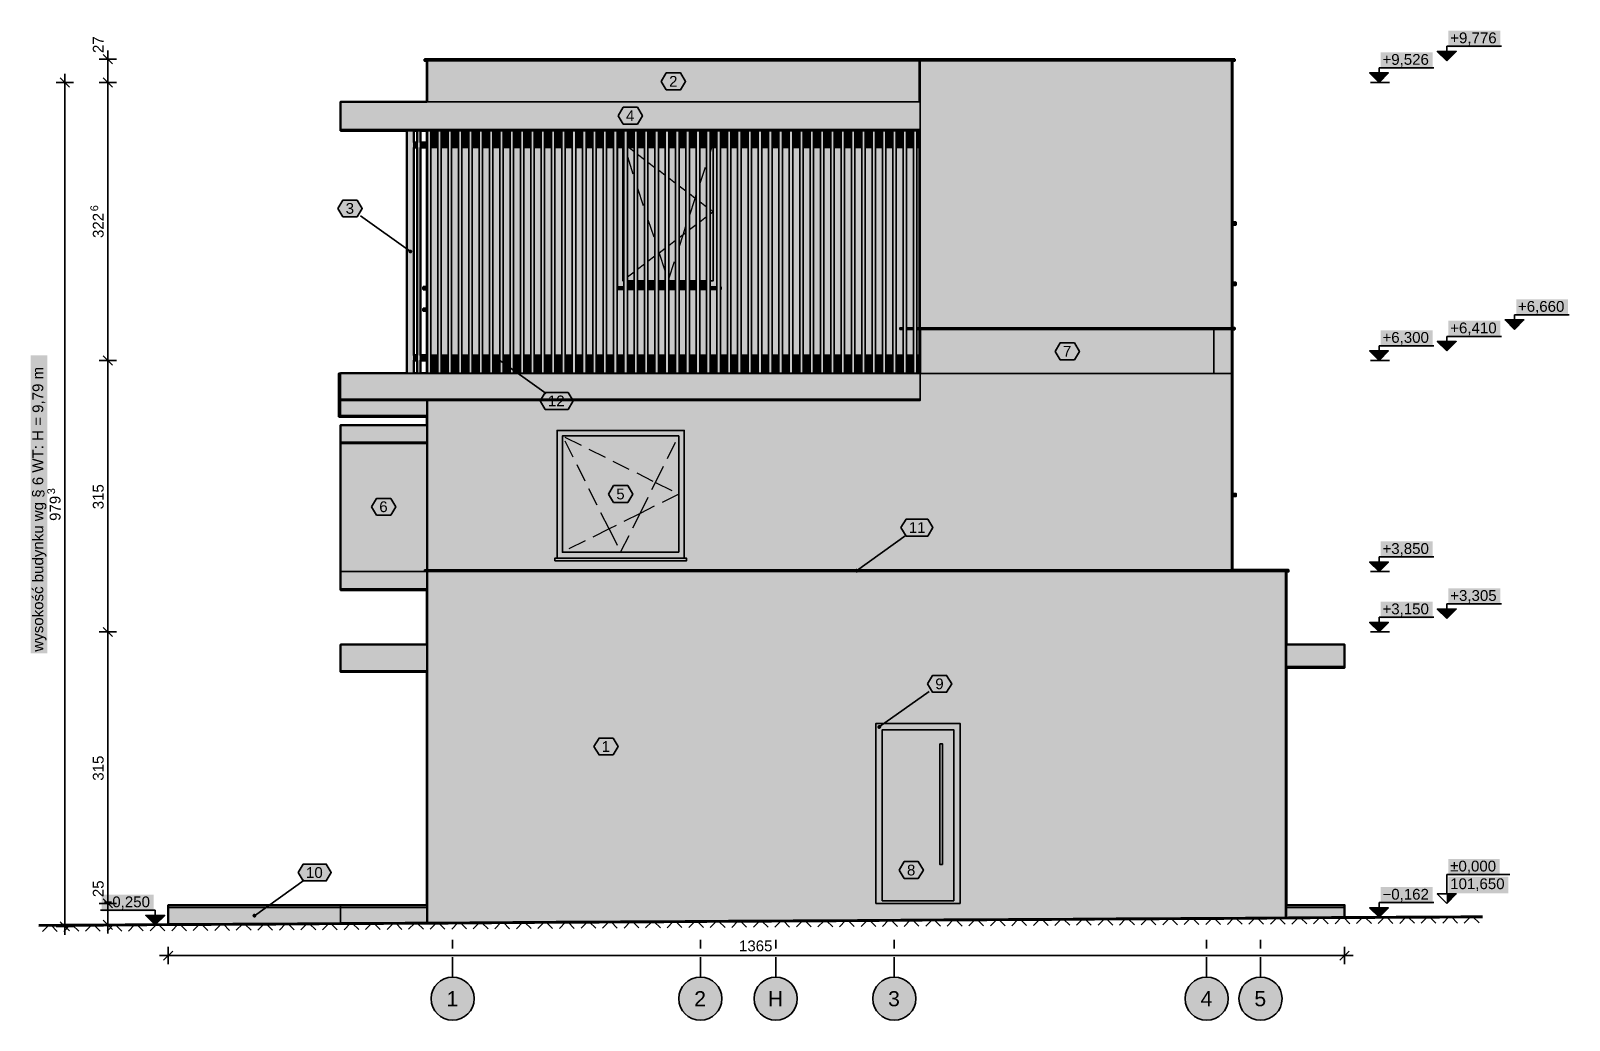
# Model space of a CAD drawing. Header units: metres. Extents: x -9.4 to 8.4, y -1.4 to 10.1.
import ezdxf

# ---------------------------------------------------------------- set-up
doc = ezdxf.new("R2010")
doc.units = ezdxf.units.M
doc.linetypes.add('KRESKOWA', pattern=[5.25, 4.2, -1.05])
doc.linetypes.add('PUNKTOWA', pattern=[10.5, 8.4, -1.05, 0, -1.05])
for name, color, linetype, lineweight in [('A-ELEWACJE', 7, 'Continuous', 35), ('A-KRESKOWANIE', 8, 'Continuous', 18), ('A-MASKA', 7, 'Continuous', 18), ('A-OPISY', 2, 'Continuous', 25), ('A-OSIE', 1, 'PUNKTOWA', 25), ('A-RZEDNE', 1, 'Continuous', 25), ('A-TEREN', 32, 'Continuous', 50), ('A-WYMIARY', 1, 'Continuous', 25)]:
    doc.layers.add(name, color=color, linetype=linetype, lineweight=lineweight)
doc.styles.add('PL_ARIAL', font='arial.ttf')

msp = doc.modelspace()

# ---------------------------------------------------------------- texts
at = {"layer": 'A-OPISY', "style": 'PL_ARIAL'}
for s, p in [('2', (-2.003, 9.476)), ('4', (-2.503, 9.078)), ('3', (-5.756, 8.002)), ('7', (2.567, 6.343)), ('12', (-3.409, 5.768)), ('6', (-5.366, 4.54)), ('5', (-2.616, 4.688)), ('11', (0.778, 4.298)), ('9', (1.086, 2.485)), ('1', (-2.785, 1.758)), ('10', (-6.216, 0.295)), ('8', (0.757, 0.324))]:
    msp.add_text(s, height=0.125, dxfattribs=at).set_placement(p)
at = {"layer": 'A-OSIE', "style": 'PL_ARIAL'}
for s, p in [('1', (-4.586, -1.194)), ('2', (-1.711, -1.194)), ('H', (-0.857, -1.194)), ('3', (0.539, -1.194)), ('4', (4.164, -1.194)), ('5', (4.789, -1.194))]:
    msp.add_text(s, height=0.175, dxfattribs=at).set_placement(p)
at = {"layer": 'A-RZEDNE', "style": 'PL_ARIAL'}
for s, p in [('+9,776', (7.061, 9.981)), ('+9,526', (6.275, 9.731)), ('+6,660', (7.847, 6.865)), ('+6,300', (6.275, 6.505)), ('+6,410', (7.061, 6.615)), ('+3,850', (6.275, 4.055)), ('+3,305', (7.061, 3.51)), ('+3,150', (6.275, 3.355)), ('±0,000', (7.061, 0.37)), ('101,650', (7.061, 0.165)), ('−0,250', (-8.566, -0.045)), ('−0,162', (6.275, 0.043))]:
    msp.add_text(s, height=0.125, dxfattribs=at).set_placement(p)
at = {"layer": 'A-WYMIARY', "style": 'PL_ARIAL'}
for s, height, p in [('27', 0.125, (-8.565, 9.867)), ('6', 0.09, (-8.628, 8.032)), ('322', 0.125, (-8.565, 7.721)), ('wysokość budynku wg § 6 WT: H = 9,79 m', 0.125, (-9.265, 2.921)), ('315', 0.125, (-8.565, 4.573)), ('3', 0.09, (-9.128, 4.748)), ('979', 0.125, (-9.065, 4.438)), ('315', 0.125, (-8.565, 1.423)), ('25', 0.125, (-8.565, 0.072))]:
    msp.add_text(s, height=height, rotation=90, dxfattribs=at).set_placement(p)
msp.add_text('1365', height=0.125, dxfattribs=at).set_placement((-1.192, -0.556))

# ---------------------------------------------------------------- hatches: boundary and pattern name
at = {"layer": 'A-ELEWACJE', "true_color": 0x75787b}
for points in [[(-4.84, 9.796), (0.935, 9.796), (0.935, 9.776), (-4.84, 9.776)], [(0.935, 9.776), (0.935, 9.796), (4.56, 9.796), (4.56, 9.776)], [(4.575, 7.904), (4.575, 7.875), (4.535, 7.875), (4.535, 7.904)], [(-4.855, 7.125), (-4.855, 7.154), (-4.815, 7.154), (-4.815, 7.125)], [(-2.527, 7.154), (-2.527, 7.125), (-2.607, 7.125), (-2.607, 7.154)], [(-2.408, 7.154), (-2.408, 7.125), (-2.487, 7.125), (-2.487, 7.154)], [(-2.288, 7.154), (-2.288, 7.125), (-2.368, 7.125), (-2.368, 7.154)], [(-2.167, 7.154), (-2.167, 7.125), (-2.248, 7.125), (-2.248, 7.154)], [(-2.047, 7.154), (-2.047, 7.125), (-2.127, 7.125), (-2.127, 7.154)], [(-1.927, 7.154), (-1.927, 7.125), (-2.007, 7.125), (-2.007, 7.154)], [(-1.808, 7.154), (-1.808, 7.125), (-1.887, 7.125), (-1.887, 7.154)], [(-1.688, 7.154), (-1.688, 7.125), (-1.768, 7.125), (-1.768, 7.154)], [(-1.567, 7.154), (-1.567, 7.125), (-1.647, 7.125), (-1.647, 7.154)], [(-1.448, 7.154), (-1.448, 7.125), (-1.528, 7.125), (-1.528, 7.154)], [(-1.4, 7.154), (-1.4, 7.125), (-1.407, 7.125), (-1.407, 7.154)], [(4.535, 7.175), (4.535, 7.204), (4.575, 7.204), (4.575, 7.175)], [(-4.855, 6.875), (-4.855, 6.904), (-4.815, 6.904), (-4.815, 6.875)], [(0.675, 6.68), (0.713, 6.68), (0.713, 6.66), (0.675, 6.66)], [(0.833, 6.68), (0.833, 6.66), (0.752, 6.66), (0.752, 6.68)], [(4.56, 6.68), (4.56, 6.66), (0.873, 6.66), (0.873, 6.68)], [(4.535, 4.725), (4.535, 4.754), (4.575, 4.754), (4.575, 4.725)], [(-3.33, 4.004), (-1.8, 4.004), (-1.8, 3.975), (-3.33, 3.975)], [(5.185, 3.85), (-4.84, 3.85), (-4.84, 3.87), (5.185, 3.87)]]:
    msp.add_hatch(color=7, dxfattribs=at).paths.add_polyline_path(points)
at = {"layer": 'A-ELEWACJE', "true_color": 0x606060}
for points in [[(-4.815, 9.776), (-4.805, 9.776), (-4.805, 9.302), (-4.815, 9.302)], [(-2.615, 9.776), (-1.415, 9.776), (0.9, 9.776), (0.9, 9.302), (-4.805, 9.302), (-4.805, 9.776)], [(-4.815, 8.965), (-4.808, 8.965), (-4.808, 8.83), (-4.815, 8.83)], [(-4.768, 8.965), (-4.688, 8.965), (-4.688, 8.83), (-4.768, 8.83)], [(-4.647, 8.965), (-4.567, 8.965), (-4.567, 8.83), (-4.647, 8.83)], [(-4.527, 8.965), (-4.447, 8.965), (-4.447, 8.83), (-4.527, 8.83)], [(-4.407, 8.965), (-4.327, 8.965), (-4.327, 8.83), (-4.407, 8.83)], [(-4.287, 8.965), (-4.207, 8.965), (-4.207, 8.83), (-4.287, 8.83)], [(-4.168, 8.965), (-4.088, 8.965), (-4.088, 8.83), (-4.168, 8.83)], [(-4.048, 8.965), (-3.967, 8.965), (-3.967, 8.83), (-4.048, 8.83)], [(-3.928, 8.965), (-3.848, 8.965), (-3.848, 8.83), (-3.928, 8.83)], [(-3.808, 8.965), (-3.728, 8.965), (-3.728, 8.83), (-3.808, 8.83)], [(-3.688, 8.965), (-3.607, 8.965), (-3.607, 8.83), (-3.688, 8.83)], [(-3.567, 8.965), (-3.487, 8.965), (-3.487, 8.83), (-3.567, 8.83)], [(-3.447, 8.965), (-3.368, 8.965), (-3.368, 8.83), (-3.447, 8.83)], [(-3.328, 8.965), (-3.248, 8.965), (-3.248, 8.83), (-3.328, 8.83)], [(-3.208, 8.965), (-3.127, 8.965), (-3.127, 8.83), (-3.208, 8.83)], [(-3.087, 8.965), (-3.007, 8.965), (-3.007, 8.83), (-3.087, 8.83)], [(-2.967, 8.965), (-2.888, 8.965), (-2.888, 8.83), (-2.967, 8.83)], [(-2.848, 8.965), (-2.768, 8.965), (-2.768, 8.83), (-2.848, 8.83)], [(-2.728, 8.965), (-2.647, 8.965), (-2.647, 8.83), (-2.728, 8.83)], [(-2.603, 8.888), (-2.603, 8.83), (-2.607, 8.83), (-2.607, 8.965), (-2.527, 8.965), (-2.527, 8.888)], [(-2.487, 8.888), (-2.487, 8.965), (-2.408, 8.965), (-2.408, 8.888)], [(-2.368, 8.888), (-2.368, 8.965), (-2.288, 8.965), (-2.288, 8.888)], [(-2.248, 8.888), (-2.248, 8.965), (-2.167, 8.965), (-2.167, 8.888)], [(-2.127, 8.888), (-2.127, 8.965), (-2.047, 8.965), (-2.047, 8.888)], [(-2.007, 8.888), (-2.007, 8.965), (-1.927, 8.965), (-1.927, 8.888)], [(-1.887, 8.888), (-1.887, 8.965), (-1.808, 8.965), (-1.808, 8.888)], [(-1.768, 8.888), (-1.768, 8.965), (-1.688, 8.965), (-1.688, 8.888)], [(-1.647, 8.888), (-1.647, 8.965), (-1.567, 8.965), (-1.567, 8.888)], [(-1.528, 8.888), (-1.528, 8.965), (-1.448, 8.965), (-1.448, 8.888)], [(-1.407, 8.965), (-1.327, 8.965), (-1.327, 8.83), (-1.407, 8.83)], [(-1.288, 8.965), (-1.208, 8.965), (-1.208, 8.83), (-1.288, 8.83)], [(-1.167, 8.965), (-1.087, 8.965), (-1.087, 8.83), (-1.167, 8.83)], [(-0.968, 8.83), (-1.048, 8.83), (-1.048, 8.965), (-0.968, 8.965)], [(-0.848, 8.83), (-0.927, 8.83), (-0.927, 8.965), (-0.848, 8.965)], [(-0.728, 8.83), (-0.807, 8.83), (-0.807, 8.965), (-0.728, 8.965)], [(-0.608, 8.83), (-0.688, 8.83), (-0.688, 8.965), (-0.608, 8.965)], [(-0.487, 8.83), (-0.568, 8.83), (-0.568, 8.965), (-0.487, 8.965)], [(-0.367, 8.83), (-0.448, 8.83), (-0.448, 8.965), (-0.367, 8.965)], [(-0.247, 8.83), (-0.328, 8.83), (-0.328, 8.965), (-0.247, 8.965)], [(-0.128, 8.83), (-0.207, 8.83), (-0.207, 8.965), (-0.128, 8.965)], [(-0.007, 8.83), (-0.087, 8.83), (-0.087, 8.965), (-0.007, 8.965)], [(0.033, 8.965), (0.113, 8.965), (0.113, 8.83), (0.033, 8.83)], [(0.152, 8.965), (0.233, 8.965), (0.233, 8.83), (0.152, 8.83)], [(0.273, 8.965), (0.352, 8.965), (0.352, 8.83), (0.273, 8.83)], [(0.393, 8.965), (0.472, 8.965), (0.472, 8.83), (0.393, 8.83)], [(0.512, 8.965), (0.593, 8.965), (0.593, 8.83), (0.512, 8.83)], [(0.632, 8.965), (0.713, 8.965), (0.713, 8.83), (0.632, 8.83)], [(0.752, 8.965), (0.833, 8.965), (0.833, 8.83), (0.752, 8.83)], [(0.873, 8.965), (0.9, 8.965), (0.9, 8.83), (0.873, 8.83)], [(-4.815, 8.77), (-4.808, 8.77), (-4.808, 6.36), (-4.815, 6.36)], [(-4.768, 8.77), (-4.688, 8.77), (-4.688, 6.36), (-4.768, 6.36)], [(-4.647, 8.77), (-4.567, 8.77), (-4.567, 6.36), (-4.647, 6.36)], [(-4.527, 8.77), (-4.447, 8.77), (-4.447, 6.36), (-4.527, 6.36)], [(-4.407, 8.77), (-4.327, 8.77), (-4.327, 6.36), (-4.407, 6.36)], [(-4.287, 8.77), (-4.207, 8.77), (-4.207, 6.36), (-4.287, 6.36)], [(-4.168, 8.77), (-4.088, 8.77), (-4.088, 6.36), (-4.168, 6.36)], [(-4.048, 8.77), (-3.967, 8.77), (-3.967, 6.36), (-4.048, 6.36)], [(-3.928, 8.77), (-3.848, 8.77), (-3.848, 6.36), (-3.928, 6.36)], [(-3.808, 8.77), (-3.728, 8.77), (-3.728, 6.36), (-3.808, 6.36)], [(-3.688, 8.77), (-3.607, 8.77), (-3.607, 6.36), (-3.688, 6.36)], [(-3.567, 8.77), (-3.487, 8.77), (-3.487, 6.36), (-3.567, 6.36)], [(-3.447, 8.77), (-3.368, 8.77), (-3.368, 6.36), (-3.447, 6.36)], [(-3.328, 8.77), (-3.248, 8.77), (-3.248, 6.36), (-3.328, 6.36)], [(-3.208, 8.77), (-3.127, 8.77), (-3.127, 6.36), (-3.208, 6.36)], [(-3.087, 8.77), (-3.007, 8.77), (-3.007, 6.36), (-3.087, 6.36)], [(-2.967, 8.77), (-2.888, 8.77), (-2.888, 6.36), (-2.967, 6.36)], [(-2.848, 8.77), (-2.768, 8.77), (-2.768, 6.36), (-2.848, 6.36)], [(-2.728, 8.77), (-2.647, 8.77), (-2.647, 6.36), (-2.728, 6.36)], [(-2.603, 7.154), (-2.607, 7.154), (-2.607, 8.77), (-2.603, 8.77)], [(-1.407, 8.77), (-1.327, 8.77), (-1.327, 6.36), (-1.407, 6.36), (-1.407, 7.125), (-1.4, 7.125), (-1.4, 7.154), (-1.407, 7.154)], [(-1.288, 8.77), (-1.208, 8.77), (-1.208, 6.36), (-1.288, 6.36)], [(-1.167, 8.77), (-1.087, 8.77), (-1.087, 6.36), (-1.167, 6.36)], [(-1.048, 6.36), (-1.048, 8.77), (-0.968, 8.77), (-0.968, 6.36)], [(-0.927, 6.36), (-0.927, 8.77), (-0.848, 8.77), (-0.848, 6.36)], [(-0.807, 6.36), (-0.807, 8.77), (-0.728, 8.77), (-0.728, 6.36)], [(-0.688, 6.36), (-0.688, 8.77), (-0.608, 8.77), (-0.608, 6.36)], [(-0.568, 6.36), (-0.568, 8.77), (-0.487, 8.77), (-0.487, 6.36)], [(-0.448, 6.36), (-0.448, 8.77), (-0.367, 8.77), (-0.367, 6.36)], [(-0.328, 6.36), (-0.328, 8.77), (-0.247, 8.77), (-0.247, 6.36)], [(-0.207, 6.36), (-0.207, 8.77), (-0.128, 8.77), (-0.128, 6.36)], [(-0.087, 6.36), (-0.087, 8.77), (-0.007, 8.77), (-0.007, 6.36)], [(0.033, 6.36), (0.033, 8.77), (0.113, 8.77), (0.113, 6.36)], [(0.152, 6.36), (0.152, 8.77), (0.233, 8.77), (0.233, 6.36)], [(0.273, 6.36), (0.273, 8.77), (0.352, 8.77), (0.352, 6.36)], [(0.393, 6.36), (0.393, 8.77), (0.472, 8.77), (0.472, 6.36)], [(0.512, 6.36), (0.512, 8.77), (0.593, 8.77), (0.593, 6.36)], [(0.632, 6.36), (0.632, 8.77), (0.713, 8.77), (0.713, 6.68), (0.675, 6.68), (0.675, 6.66), (0.713, 6.66), (0.713, 6.36)], [(0.833, 6.68), (0.752, 6.68), (0.752, 8.77), (0.833, 8.77)], [(0.873, 8.77), (0.9, 8.77), (0.9, 6.68), (0.873, 6.68)], [(-2.607, 6.36), (-2.607, 7.125), (-2.527, 7.125), (-2.527, 6.36)], [(-2.487, 7.125), (-2.408, 7.125), (-2.408, 6.36), (-2.487, 6.36)], [(-2.368, 6.36), (-2.368, 7.125), (-2.288, 7.125), (-2.288, 6.36)], [(-2.248, 6.36), (-2.248, 7.125), (-2.167, 7.125), (-2.167, 6.36)], [(-2.127, 6.36), (-2.127, 7.125), (-2.047, 7.125), (-2.047, 6.36)], [(-2.007, 6.36), (-2.007, 7.125), (-1.927, 7.125), (-1.927, 6.36)], [(-1.887, 6.36), (-1.887, 7.125), (-1.808, 7.125), (-1.808, 6.36)], [(-1.768, 6.36), (-1.768, 7.125), (-1.688, 7.125), (-1.688, 6.36)], [(-1.647, 6.36), (-1.647, 7.125), (-1.567, 7.125), (-1.567, 6.36)], [(-1.528, 7.125), (-1.448, 7.125), (-1.448, 6.36), (-1.528, 6.36)], [(0.752, 6.36), (0.752, 6.66), (0.833, 6.66), (0.833, 6.36)], [(0.873, 6.36), (0.873, 6.66), (0.9, 6.66), (0.9, 6.36)], [(-4.815, 6.3), (-4.808, 6.3), (-4.808, 6.152), (-4.815, 6.152)], [(-4.688, 6.152), (-4.768, 6.152), (-4.768, 6.3), (-4.688, 6.3)], [(-4.567, 6.152), (-4.647, 6.152), (-4.647, 6.3), (-4.567, 6.3)], [(-4.447, 6.152), (-4.527, 6.152), (-4.527, 6.3), (-4.447, 6.3)], [(-4.327, 6.152), (-4.407, 6.152), (-4.407, 6.3), (-4.327, 6.3)], [(-4.207, 6.3), (-4.207, 6.152), (-4.287, 6.152), (-4.287, 6.3)], [(-4.088, 6.3), (-4.088, 6.152), (-4.168, 6.152), (-4.168, 6.3)], [(-3.967, 6.3), (-3.967, 6.152), (-4.048, 6.152), (-4.048, 6.3)], [(-3.848, 6.3), (-3.848, 6.152), (-3.928, 6.152), (-3.928, 6.3)], [(-3.808, 6.152), (-3.808, 6.3), (-3.728, 6.3), (-3.728, 6.152)], [(-3.607, 6.3), (-3.607, 6.152), (-3.688, 6.152), (-3.688, 6.3)], [(-3.487, 6.3), (-3.487, 6.152), (-3.567, 6.152), (-3.567, 6.3)], [(-3.368, 6.3), (-3.368, 6.152), (-3.447, 6.152), (-3.447, 6.3)], [(-3.248, 6.3), (-3.248, 6.152), (-3.328, 6.152), (-3.328, 6.3)], [(-3.127, 6.3), (-3.127, 6.152), (-3.208, 6.152), (-3.208, 6.3)], [(-3.007, 6.3), (-3.007, 6.152), (-3.087, 6.152), (-3.087, 6.3)], [(-2.888, 6.3), (-2.888, 6.152), (-2.967, 6.152), (-2.967, 6.3)], [(-2.768, 6.3), (-2.768, 6.152), (-2.848, 6.152), (-2.848, 6.3)], [(-2.647, 6.3), (-2.647, 6.152), (-2.728, 6.152), (-2.728, 6.3)], [(-2.607, 6.152), (-2.607, 6.3), (-2.527, 6.3), (-2.527, 6.152)], [(-2.408, 6.3), (-2.408, 6.152), (-2.487, 6.152), (-2.487, 6.3)], [(-2.288, 6.3), (-2.288, 6.152), (-2.368, 6.152), (-2.368, 6.3)], [(-2.167, 6.3), (-2.167, 6.152), (-2.248, 6.152), (-2.248, 6.3)], [(-2.047, 6.3), (-2.047, 6.152), (-2.127, 6.152), (-2.127, 6.3)], [(-1.927, 6.3), (-1.927, 6.152), (-2.007, 6.152), (-2.007, 6.3)], [(-1.808, 6.3), (-1.808, 6.152), (-1.887, 6.152), (-1.887, 6.3)], [(-1.688, 6.3), (-1.688, 6.152), (-1.768, 6.152), (-1.768, 6.3)], [(-1.567, 6.152), (-1.647, 6.152), (-1.647, 6.3), (-1.567, 6.3)], [(-1.448, 6.152), (-1.528, 6.152), (-1.528, 6.3), (-1.448, 6.3)], [(-1.327, 6.152), (-1.407, 6.152), (-1.407, 6.3), (-1.327, 6.3)], [(-1.288, 6.152), (-1.288, 6.3), (-1.208, 6.3), (-1.208, 6.152)], [(-1.087, 6.3), (-1.087, 6.152), (-1.167, 6.152), (-1.167, 6.3)], [(-0.968, 6.3), (-0.968, 6.152), (-1.048, 6.152), (-1.048, 6.3)], [(-0.848, 6.3), (-0.848, 6.152), (-0.927, 6.152), (-0.927, 6.3)], [(-0.728, 6.3), (-0.728, 6.152), (-0.807, 6.152), (-0.807, 6.3)], [(-0.608, 6.3), (-0.608, 6.152), (-0.688, 6.152), (-0.688, 6.3)], [(-0.487, 6.3), (-0.487, 6.152), (-0.568, 6.152), (-0.568, 6.3)], [(-0.367, 6.3), (-0.367, 6.152), (-0.448, 6.152), (-0.448, 6.3)], [(-0.247, 6.3), (-0.247, 6.152), (-0.328, 6.152), (-0.328, 6.3)], [(-0.128, 6.3), (-0.128, 6.152), (-0.207, 6.152), (-0.207, 6.3)], [(-0.007, 6.3), (-0.007, 6.152), (-0.087, 6.152), (-0.087, 6.3)], [(0.113, 6.3), (0.113, 6.152), (0.033, 6.152), (0.033, 6.3)], [(0.233, 6.3), (0.233, 6.152), (0.152, 6.152), (0.152, 6.3)], [(0.352, 6.3), (0.352, 6.152), (0.273, 6.152), (0.273, 6.3)], [(0.472, 6.3), (0.472, 6.152), (0.393, 6.152), (0.393, 6.3)], [(0.593, 6.3), (0.593, 6.152), (0.512, 6.152), (0.512, 6.3)], [(0.713, 6.3), (0.713, 6.152), (0.632, 6.152), (0.632, 6.3)], [(0.833, 6.3), (0.833, 6.152), (0.752, 6.152), (0.752, 6.3)], [(0.9, 6.3), (0.9, 6.152), (0.873, 6.152), (0.873, 6.3)]]:
    msp.add_hatch(color=7, dxfattribs=at).paths.add_polyline_path(points)
at = {"layer": 'A-ELEWACJE', "true_color": 0xf5f4f1}
for points in [[(0.9, 9.776), (0.91, 9.776), (0.91, 9.302), (0.9, 9.302)], [(0.935, 9.776), (4.525, 9.776), (4.525, 6.68), (4.015, 6.68), (4.005, 6.68), (3.88, 6.68), (0.91, 6.68), (0.91, 8.77), (0.91, 8.83), (0.91, 8.965), (0.91, 8.98), (0.91, 9.3), (0.91, 9.302), (0.91, 9.776)], [(4.525, 9.776), (4.535, 9.776), (4.535, 6.68), (4.525, 6.68)], [(0.91, 8.98), (0.91, 8.965), (-5.815, 8.965), (-5.815, 8.98)], [(0.9, 8.965), (0.91, 8.965), (0.91, 8.83), (0.9, 8.83)], [(0.9, 8.77), (0.91, 8.77), (0.91, 6.68), (0.9, 6.68)], [(0.9, 6.66), (0.91, 6.66), (0.91, 6.36), (0.9, 6.36)], [(4.53, 6.15), (4.53, 6.66), (4.535, 6.66), (4.535, 6.15)], [(0.9, 6.3), (0.91, 6.3), (0.91, 6.152), (0.9, 6.152)], [(4.525, 6.15), (4.535, 6.15), (4.535, 3.87), (4.525, 3.87)], [(0.91, 5.85), (0.91, 5.835), (-5.815, 5.835), (-5.815, 5.85)], [(-4.815, 5.335), (-4.815, 5.35), (-4.815, 5.55), (-4.815, 5.835), (-4.805, 5.835), (-4.805, 3.87), (-4.815, 3.87)], [(-5.835, 5.662), (-5.815, 5.662), (-4.835, 5.662), (-4.835, 5.647), (-5.815, 5.647), (-5.835, 5.647)], [(-4.835, 5.647), (-4.835, 5.662), (-4.815, 5.662), (-4.815, 5.647)], [(-5.815, 5.335), (-5.815, 5.35), (-4.815, 5.35), (-4.815, 5.335)], [(-4.815, 3.85), (-4.805, 3.85), (-4.805, -0.229), (-4.815, -0.229)], [(5.15, 3.85), (5.16, 3.85), (5.16, -0.169), (5.15, -0.17)], [(-5.815, 3.635), (-5.815, 3.65), (-4.815, 3.65), (-4.815, 3.635)], [(-5.815, 2.685), (-5.815, 2.7), (-4.835, 2.7), (-4.835, 2.685)], [(-4.815, 2.7), (-4.815, 2.685), (-4.835, 2.685), (-4.835, 2.7)], [(5.16, 2.735), (5.16, 2.75), (5.18, 2.75), (5.18, 2.735)], [(5.835, 2.735), (5.18, 2.735), (5.18, 2.75), (5.835, 2.75)]]:
    msp.add_hatch(color=7, dxfattribs=at).paths.add_polyline_path(points)
at = {"layer": 'A-ELEWACJE', "true_color": 0x797d80}
for points in [[(-5.815, 9.3), (-5.815, 9.302), (0.91, 9.302), (0.91, 9.3)], [(-5.815, 6.15), (-5.815, 6.152), (0.91, 6.152), (0.91, 6.15)], [(-5.815, 3), (-5.815, 3.002), (-4.815, 3.002), (-4.815, 3)], [(5.16, 3), (5.16, 3.002), (5.835, 3.002), (5.835, 3)]]:
    msp.add_hatch(color=7, dxfattribs=at).paths.add_polyline_path(points)
at = {"layer": 'A-ELEWACJE', "true_color": 0xbab7af}
for points in [[(-5.815, 9.3), (0.91, 9.3), (0.91, 8.98), (-5.815, 8.98)], [(-5.815, 6.15), (0.91, 6.15), (0.91, 5.85), (-5.815, 5.85)], [(-4.835, 2.7), (-5.815, 2.7), (-5.815, 3), (-4.815, 3), (-4.815, 2.7)], [(5.18, 2.75), (5.16, 2.75), (5.16, 3), (5.835, 3), (5.835, 2.75)]]:
    msp.add_hatch(color=7, dxfattribs=at).paths.add_polyline_path(points)
at = {"layer": 'A-ELEWACJE', "true_color": 0xa37650}
for points in [[(-5.045, 8.965), (-4.965, 8.965), (-4.965, 8.83), (-4.965, 8.77), (-4.965, 6.36), (-4.965, 6.3), (-4.965, 6.152), (-5.045, 6.152)], [(-4.928, 8.965), (-4.888, 8.965), (-4.888, 6.152), (-4.928, 6.152)], [(-4.768, 6.152), (-4.808, 6.152), (-4.808, 8.965), (-4.768, 8.965)], [(-4.688, 8.965), (-4.647, 8.965), (-4.647, 6.152), (-4.688, 6.152)], [(-4.527, 6.152), (-4.567, 6.152), (-4.567, 8.965), (-4.527, 8.965)], [(-4.407, 6.152), (-4.447, 6.152), (-4.447, 8.965), (-4.407, 8.965)], [(-4.327, 8.965), (-4.287, 8.965), (-4.287, 6.152), (-4.327, 6.152)], [(-4.168, 6.152), (-4.207, 6.152), (-4.207, 8.965), (-4.168, 8.965)], [(-4.048, 6.152), (-4.088, 6.152), (-4.088, 8.965), (-4.048, 8.965)], [(-3.967, 8.965), (-3.928, 8.965), (-3.928, 6.152), (-3.967, 6.152)], [(-3.808, 6.152), (-3.848, 6.152), (-3.848, 8.965), (-3.808, 8.965)], [(-3.688, 6.152), (-3.728, 6.152), (-3.728, 8.965), (-3.688, 8.965)], [(-3.607, 8.965), (-3.567, 8.965), (-3.567, 6.152), (-3.607, 6.152)], [(-3.447, 6.152), (-3.487, 6.152), (-3.487, 8.965), (-3.447, 8.965)], [(-3.328, 6.152), (-3.368, 6.152), (-3.368, 8.965), (-3.328, 8.965)], [(-3.248, 8.965), (-3.208, 8.965), (-3.208, 6.152), (-3.248, 6.152)], [(-3.087, 6.152), (-3.127, 6.152), (-3.127, 8.965), (-3.087, 8.965)], [(-2.967, 6.152), (-3.007, 6.152), (-3.007, 8.965), (-2.967, 8.965)], [(-2.848, 6.152), (-2.888, 6.152), (-2.888, 8.965), (-2.848, 8.965)], [(-2.768, 8.965), (-2.728, 8.965), (-2.728, 6.152), (-2.768, 6.152)], [(-2.607, 6.152), (-2.647, 6.152), (-2.647, 8.965), (-2.607, 8.965)], [(-2.487, 6.152), (-2.527, 6.152), (-2.527, 8.965), (-2.487, 8.965)], [(-2.408, 8.965), (-2.368, 8.965), (-2.368, 6.152), (-2.408, 6.152)], [(-2.248, 6.152), (-2.288, 6.152), (-2.288, 8.965), (-2.248, 8.965)], [(-2.127, 6.152), (-2.167, 6.152), (-2.167, 8.965), (-2.127, 8.965)], [(-2.047, 8.965), (-2.007, 8.965), (-2.007, 6.152), (-2.047, 6.152)], [(-1.887, 6.152), (-1.927, 6.152), (-1.927, 8.965), (-1.887, 8.965)], [(-1.768, 6.152), (-1.808, 6.152), (-1.808, 8.965), (-1.768, 8.965)], [(-1.688, 8.965), (-1.647, 8.965), (-1.647, 6.152), (-1.688, 6.152)], [(-1.528, 6.152), (-1.567, 6.152), (-1.567, 8.965), (-1.528, 8.965)], [(-1.407, 6.152), (-1.448, 6.152), (-1.448, 8.965), (-1.407, 8.965)], [(-1.327, 8.965), (-1.288, 8.965), (-1.288, 6.152), (-1.327, 6.152)], [(-1.167, 6.152), (-1.208, 6.152), (-1.208, 8.965), (-1.167, 8.965)], [(-1.048, 6.152), (-1.087, 6.152), (-1.087, 8.965), (-1.048, 8.965)], [(-0.968, 8.965), (-0.927, 8.965), (-0.927, 6.152), (-0.968, 6.152)], [(-0.807, 6.152), (-0.848, 6.152), (-0.848, 8.965), (-0.807, 8.965)], [(-0.688, 6.152), (-0.728, 6.152), (-0.728, 8.965), (-0.688, 8.965)], [(-0.608, 8.965), (-0.568, 8.965), (-0.568, 6.152), (-0.608, 6.152)], [(-0.448, 6.152), (-0.487, 6.152), (-0.487, 8.965), (-0.448, 8.965)], [(-0.328, 6.152), (-0.367, 6.152), (-0.367, 8.965), (-0.328, 8.965)], [(-0.247, 8.965), (-0.207, 8.965), (-0.207, 6.152), (-0.247, 6.152)], [(-0.087, 6.152), (-0.128, 6.152), (-0.128, 8.965), (-0.087, 8.965)], [(0.033, 6.152), (-0.007, 6.152), (-0.007, 8.965), (0.033, 8.965)], [(0.113, 8.965), (0.152, 8.965), (0.152, 6.152), (0.113, 6.152)], [(0.273, 6.152), (0.233, 6.152), (0.233, 8.965), (0.273, 8.965)], [(0.393, 6.152), (0.352, 6.152), (0.352, 8.965), (0.393, 8.965)], [(0.512, 6.152), (0.472, 6.152), (0.472, 8.965), (0.512, 8.965)], [(0.632, 6.152), (0.593, 6.152), (0.593, 8.965), (0.632, 8.965)], [(0.752, 6.152), (0.713, 6.152), (0.713, 8.965), (0.752, 8.965)], [(0.873, 6.152), (0.833, 6.152), (0.833, 8.965), (0.873, 8.965)]]:
    msp.add_hatch(color=7, dxfattribs=at).paths.add_polyline_path(points)
at = {"layer": 'A-ELEWACJE', "true_color": 0x6b6e70}
for points in [[(-4.928, 8.83), (-4.928, 8.77), (-4.965, 8.77), (-4.965, 8.83)], [(-4.808, 8.83), (-4.808, 8.77), (-4.888, 8.77), (-4.888, 8.83)], [(-4.688, 8.83), (-4.688, 8.77), (-4.768, 8.77), (-4.768, 8.83)], [(-4.567, 8.83), (-4.567, 8.77), (-4.647, 8.77), (-4.647, 8.83)], [(-4.447, 8.83), (-4.447, 8.77), (-4.527, 8.77), (-4.527, 8.83)], [(-4.327, 8.83), (-4.327, 8.77), (-4.407, 8.77), (-4.407, 8.83)], [(-4.207, 8.83), (-4.207, 8.77), (-4.287, 8.77), (-4.287, 8.83)], [(-4.088, 8.83), (-4.088, 8.77), (-4.168, 8.77), (-4.168, 8.83)], [(-3.967, 8.83), (-3.967, 8.77), (-4.048, 8.77), (-4.048, 8.83)], [(-3.848, 8.83), (-3.848, 8.77), (-3.928, 8.77), (-3.928, 8.83)], [(-3.728, 8.83), (-3.728, 8.77), (-3.808, 8.77), (-3.808, 8.83)], [(-3.607, 8.83), (-3.607, 8.77), (-3.688, 8.77), (-3.688, 8.83)], [(-3.487, 8.83), (-3.487, 8.77), (-3.567, 8.77), (-3.567, 8.83)], [(-3.368, 8.83), (-3.368, 8.77), (-3.447, 8.77), (-3.447, 8.83)], [(-3.248, 8.83), (-3.248, 8.77), (-3.328, 8.77), (-3.328, 8.83)], [(-3.127, 8.83), (-3.127, 8.77), (-3.208, 8.77), (-3.208, 8.83)], [(-3.007, 8.83), (-3.007, 8.77), (-3.087, 8.77), (-3.087, 8.83)], [(-2.888, 8.83), (-2.888, 8.77), (-2.967, 8.77), (-2.967, 8.83)], [(-2.768, 8.83), (-2.768, 8.77), (-2.848, 8.77), (-2.848, 8.83)], [(-2.647, 8.83), (-2.647, 8.77), (-2.728, 8.77), (-2.728, 8.83)], [(-2.527, 8.83), (-2.527, 8.77), (-2.607, 8.77), (-2.607, 8.83)], [(-2.408, 8.83), (-2.408, 8.77), (-2.487, 8.77), (-2.487, 8.83)], [(-2.288, 8.83), (-2.288, 8.77), (-2.368, 8.77), (-2.368, 8.83)], [(-2.167, 8.83), (-2.167, 8.77), (-2.248, 8.77), (-2.248, 8.83)], [(-2.047, 8.83), (-2.047, 8.77), (-2.127, 8.77), (-2.127, 8.83)], [(-1.927, 8.83), (-1.927, 8.77), (-2.007, 8.77), (-2.007, 8.83)], [(-1.808, 8.83), (-1.808, 8.77), (-1.887, 8.77), (-1.887, 8.83)], [(-1.688, 8.83), (-1.688, 8.77), (-1.768, 8.77), (-1.768, 8.83)], [(-1.567, 8.83), (-1.567, 8.77), (-1.647, 8.77), (-1.647, 8.83)], [(-1.448, 8.83), (-1.448, 8.77), (-1.528, 8.77), (-1.528, 8.83)], [(-1.327, 8.83), (-1.327, 8.77), (-1.407, 8.77), (-1.407, 8.83)], [(-1.208, 8.83), (-1.208, 8.77), (-1.288, 8.77), (-1.288, 8.83)], [(-1.087, 8.83), (-1.087, 8.77), (-1.167, 8.77), (-1.167, 8.83)], [(-0.968, 8.83), (-0.968, 8.77), (-1.048, 8.77), (-1.048, 8.83)], [(-0.848, 8.83), (-0.848, 8.77), (-0.927, 8.77), (-0.927, 8.83)], [(-0.728, 8.83), (-0.728, 8.77), (-0.807, 8.77), (-0.807, 8.83)], [(-0.608, 8.83), (-0.608, 8.77), (-0.688, 8.77), (-0.688, 8.83)], [(-0.487, 8.83), (-0.487, 8.77), (-0.568, 8.77), (-0.568, 8.83)], [(-0.367, 8.83), (-0.367, 8.77), (-0.448, 8.77), (-0.448, 8.83)], [(-0.247, 8.83), (-0.247, 8.77), (-0.328, 8.77), (-0.328, 8.83)], [(-0.128, 8.83), (-0.128, 8.77), (-0.207, 8.77), (-0.207, 8.83)], [(-0.007, 8.83), (-0.007, 8.77), (-0.087, 8.77), (-0.087, 8.83)], [(0.113, 8.83), (0.113, 8.77), (0.033, 8.77), (0.033, 8.83)], [(0.233, 8.83), (0.233, 8.77), (0.152, 8.77), (0.152, 8.83)], [(0.352, 8.83), (0.352, 8.77), (0.273, 8.77), (0.273, 8.83)], [(0.472, 8.83), (0.472, 8.77), (0.393, 8.77), (0.393, 8.83)], [(0.593, 8.83), (0.593, 8.77), (0.512, 8.77), (0.512, 8.83)], [(0.713, 8.83), (0.713, 8.77), (0.632, 8.77), (0.632, 8.83)], [(0.833, 8.83), (0.833, 8.77), (0.752, 8.77), (0.752, 8.83)], [(0.91, 8.83), (0.91, 8.77), (0.873, 8.77), (0.873, 8.83)], [(-4.928, 6.36), (-4.928, 6.3), (-4.965, 6.3), (-4.965, 6.36)], [(-4.808, 6.36), (-4.808, 6.3), (-4.888, 6.3), (-4.888, 6.36)], [(-4.688, 6.36), (-4.688, 6.3), (-4.768, 6.3), (-4.768, 6.36)], [(-4.567, 6.36), (-4.567, 6.3), (-4.647, 6.3), (-4.647, 6.36)], [(-4.447, 6.36), (-4.447, 6.3), (-4.527, 6.3), (-4.527, 6.36)], [(-4.327, 6.36), (-4.327, 6.3), (-4.407, 6.3), (-4.407, 6.36)], [(-4.207, 6.36), (-4.207, 6.3), (-4.287, 6.3), (-4.287, 6.36)], [(-4.088, 6.36), (-4.088, 6.3), (-4.168, 6.3), (-4.168, 6.36)], [(-3.967, 6.36), (-3.967, 6.3), (-4.048, 6.3), (-4.048, 6.36)], [(-3.848, 6.36), (-3.848, 6.3), (-3.928, 6.3), (-3.928, 6.36)], [(-3.728, 6.36), (-3.728, 6.3), (-3.808, 6.3), (-3.808, 6.36)], [(-3.607, 6.36), (-3.607, 6.3), (-3.688, 6.3), (-3.688, 6.36)], [(-3.487, 6.36), (-3.487, 6.3), (-3.567, 6.3), (-3.567, 6.36)], [(-3.368, 6.36), (-3.368, 6.3), (-3.447, 6.3), (-3.447, 6.36)], [(-3.248, 6.36), (-3.248, 6.3), (-3.328, 6.3), (-3.328, 6.36)], [(-3.127, 6.36), (-3.127, 6.3), (-3.208, 6.3), (-3.208, 6.36)], [(-3.007, 6.36), (-3.007, 6.3), (-3.087, 6.3), (-3.087, 6.36)], [(-2.888, 6.36), (-2.888, 6.3), (-2.967, 6.3), (-2.967, 6.36)], [(-2.768, 6.36), (-2.768, 6.3), (-2.848, 6.3), (-2.848, 6.36)], [(-2.647, 6.36), (-2.647, 6.3), (-2.728, 6.3), (-2.728, 6.36)], [(-2.527, 6.36), (-2.527, 6.3), (-2.607, 6.3), (-2.607, 6.36)], [(-2.408, 6.36), (-2.408, 6.3), (-2.487, 6.3), (-2.487, 6.36)], [(-2.288, 6.36), (-2.288, 6.3), (-2.368, 6.3), (-2.368, 6.36)], [(-2.167, 6.36), (-2.167, 6.3), (-2.248, 6.3), (-2.248, 6.36)], [(-2.047, 6.36), (-2.047, 6.3), (-2.127, 6.3), (-2.127, 6.36)], [(-1.927, 6.36), (-1.927, 6.3), (-2.007, 6.3), (-2.007, 6.36)], [(-1.808, 6.36), (-1.808, 6.3), (-1.887, 6.3), (-1.887, 6.36)], [(-1.688, 6.36), (-1.688, 6.3), (-1.768, 6.3), (-1.768, 6.36)], [(-1.567, 6.36), (-1.567, 6.3), (-1.647, 6.3), (-1.647, 6.36)], [(-1.448, 6.36), (-1.448, 6.3), (-1.528, 6.3), (-1.528, 6.36)], [(-1.327, 6.36), (-1.327, 6.3), (-1.407, 6.3), (-1.407, 6.36)], [(-1.208, 6.36), (-1.208, 6.3), (-1.288, 6.3), (-1.288, 6.36)], [(-1.087, 6.36), (-1.087, 6.3), (-1.167, 6.3), (-1.167, 6.36)], [(-0.968, 6.36), (-0.968, 6.3), (-1.048, 6.3), (-1.048, 6.36)], [(-0.848, 6.36), (-0.848, 6.3), (-0.927, 6.3), (-0.927, 6.36)], [(-0.728, 6.36), (-0.728, 6.3), (-0.807, 6.3), (-0.807, 6.36)], [(-0.608, 6.36), (-0.608, 6.3), (-0.688, 6.3), (-0.688, 6.36)], [(-0.487, 6.36), (-0.487, 6.3), (-0.568, 6.3), (-0.568, 6.36)], [(-0.367, 6.36), (-0.367, 6.3), (-0.448, 6.3), (-0.448, 6.36)], [(-0.247, 6.36), (-0.247, 6.3), (-0.328, 6.3), (-0.328, 6.36)], [(-0.128, 6.36), (-0.128, 6.3), (-0.207, 6.3), (-0.207, 6.36)], [(-0.007, 6.36), (-0.007, 6.3), (-0.087, 6.3), (-0.087, 6.36)], [(0.113, 6.36), (0.113, 6.3), (0.033, 6.3), (0.033, 6.36)], [(0.233, 6.36), (0.233, 6.3), (0.152, 6.3), (0.152, 6.36)], [(0.352, 6.36), (0.352, 6.3), (0.273, 6.3), (0.273, 6.36)], [(0.472, 6.36), (0.472, 6.3), (0.393, 6.3), (0.393, 6.36)], [(0.593, 6.36), (0.593, 6.3), (0.512, 6.3), (0.512, 6.36)], [(0.713, 6.36), (0.713, 6.3), (0.632, 6.3), (0.632, 6.36)], [(0.833, 6.36), (0.833, 6.3), (0.752, 6.3), (0.752, 6.36)], [(0.91, 6.36), (0.91, 6.3), (0.873, 6.3), (0.873, 6.36)]]:
    msp.add_hatch(color=7, dxfattribs=at).paths.add_polyline_path(points)
at = {"layer": 'A-ELEWACJE', "true_color": 0x6a6d70}
for points in [[(-2.527, 8.83), (-2.603, 8.83), (-2.603, 8.888), (-2.527, 8.888)], [(-2.54, 7.225), (-2.527, 7.225), (-2.527, 7.154), (-2.603, 7.154), (-2.603, 8.77), (-2.54, 8.77)], [(-2.487, 8.888), (-2.408, 8.888), (-2.408, 8.83), (-2.487, 8.83)], [(-2.368, 8.888), (-2.288, 8.888), (-2.288, 8.83), (-2.368, 8.83)], [(-2.248, 8.888), (-2.167, 8.888), (-2.167, 8.83), (-2.248, 8.83)], [(-2.047, 8.888), (-2.047, 8.83), (-2.127, 8.83), (-2.127, 8.888)], [(-2.007, 8.83), (-2.007, 8.888), (-1.927, 8.888), (-1.927, 8.83)], [(-1.887, 8.83), (-1.887, 8.888), (-1.808, 8.888), (-1.808, 8.83)], [(-1.688, 8.83), (-1.768, 8.83), (-1.768, 8.888), (-1.688, 8.888)], [(-1.567, 8.83), (-1.647, 8.83), (-1.647, 8.888), (-1.567, 8.888)], [(-1.448, 8.83), (-1.528, 8.83), (-1.528, 8.888), (-1.448, 8.888)], [(-1.49, 8.77), (-1.448, 8.77), (-1.448, 7.154), (-1.528, 7.154), (-1.528, 7.225), (-1.49, 7.225)], [(-2.408, 7.225), (-2.408, 7.154), (-2.487, 7.154), (-2.487, 7.225)], [(-2.288, 7.225), (-2.288, 7.154), (-2.368, 7.154), (-2.368, 7.225)], [(-2.167, 7.225), (-2.167, 7.154), (-2.248, 7.154), (-2.248, 7.225)], [(-2.047, 7.225), (-2.047, 7.154), (-2.127, 7.154), (-2.127, 7.225)], [(-1.927, 7.225), (-1.927, 7.154), (-2.007, 7.154), (-2.007, 7.225)], [(-1.808, 7.225), (-1.808, 7.154), (-1.887, 7.154), (-1.887, 7.225)], [(-1.688, 7.225), (-1.688, 7.154), (-1.768, 7.154), (-1.768, 7.225)], [(-1.567, 7.225), (-1.567, 7.154), (-1.647, 7.154), (-1.647, 7.225)]]:
    msp.add_hatch(color=7, dxfattribs=at).paths.add_polyline_path(points)
at = {"layer": 'A-ELEWACJE', "true_color": 0xa9c3cd}
for points in [[(-2.54, 8.77), (-2.527, 8.77), (-2.527, 7.225), (-2.54, 7.225)], [(-2.487, 7.225), (-2.487, 8.77), (-2.408, 8.77), (-2.408, 7.225)], [(-2.368, 7.225), (-2.368, 8.77), (-2.288, 8.77), (-2.288, 7.225)], [(-2.248, 7.225), (-2.248, 8.77), (-2.167, 8.77), (-2.167, 7.225)], [(-2.127, 7.225), (-2.127, 8.77), (-2.047, 8.77), (-2.047, 7.225)], [(-2.007, 7.225), (-2.007, 8.77), (-1.927, 8.77), (-1.927, 7.225)], [(-1.887, 7.225), (-1.887, 8.77), (-1.808, 8.77), (-1.808, 7.225)], [(-1.768, 7.225), (-1.768, 8.77), (-1.688, 8.77), (-1.688, 7.225)], [(-1.647, 7.225), (-1.647, 8.77), (-1.567, 8.77), (-1.567, 7.225)], [(-1.49, 7.225), (-1.528, 7.225), (-1.528, 8.77), (-1.49, 8.77)], [(-3.24, 5.425), (-1.89, 5.425), (-1.89, 4.075), (-3.24, 4.075)]]:
    msp.add_hatch(color=7, dxfattribs=at).paths.add_polyline_path(points)
at = {"layer": 'A-ELEWACJE', "true_color": 0xbebbb4}
msp.add_hatch(color=7, dxfattribs=at).paths.add_polyline_path([(0.91, 6.152), (0.91, 6.3), (0.91, 6.36), (0.91, 6.66), (0.915, 6.66), (0.915, 6.15), (0.91, 6.15)])
at = {"layer": 'A-ELEWACJE', "true_color": 0x979a9e}
for points in [[(0.915, 6.15), (0.915, 6.66), (4.32, 6.66), (4.32, 6.15)], [(4.32, 6.15), (4.32, 6.66), (4.523, 6.66), (4.523, 6.15)], [(4.53, 6.66), (4.53, 6.15), (4.525, 6.15), (4.523, 6.15), (4.523, 6.66)]]:
    msp.add_hatch(color=7, dxfattribs=at).paths.add_polyline_path(points)
at = {"layer": 'A-ELEWACJE', "true_color": 0x7e8183}
for points in [[(-5.835, 5.662), (-5.835, 6.15), (-5.815, 6.15), (-5.815, 5.85), (-5.815, 5.835), (-5.815, 5.674), (-5.815, 5.662)], [(-5.815, 5.662), (-5.815, 5.835), (-4.815, 5.835), (-4.815, 5.662)]]:
    msp.add_hatch(color=7, dxfattribs=at).paths.add_polyline_path(points)
at = {"layer": 'A-ELEWACJE', "true_color": 0xf5f4f1}
h = msp.add_hatch(color=7, dxfattribs=at)
h.paths.add_polyline_path([(4.525, 6.15), (4.525, 3.87), (4.28, 3.87), (-4.16, 3.87), (-4.285, 3.87), (-4.295, 3.87), (-4.805, 3.87), (-4.805, 5.835), (0.91, 5.835), (0.91, 5.85), (0.91, 6.15)])
h.paths.add_polyline_path([(-1.827, 5.488), (-3.303, 5.488), (-3.303, 4.004), (-3.33, 4.004), (-3.33, 3.975), (-1.8, 3.975), (-1.8, 4.004), (-1.827, 4.004)], flags=0)
at = {"layer": 'A-ELEWACJE', "true_color": 0x75797c}
for points in [[(-4.815, 5.35), (-5.815, 5.35), (-5.815, 5.55), (-4.815, 5.55)], [(-5.815, 3.85), (-5.815, 5.335), (-4.815, 5.335), (-4.815, 3.87), (-4.84, 3.87), (-4.84, 3.85)], [(-5.815, 3.65), (-5.815, 3.85), (-4.84, 3.85), (-4.815, 3.85), (-4.815, 3.65)]]:
    msp.add_hatch(color=7, dxfattribs=at).paths.add_polyline_path(points)
at = {"layer": 'A-ELEWACJE', "true_color": 0x6a6d70}
h = msp.add_hatch(color=7, dxfattribs=at)
h.paths.add_polyline_path([(-3.303, 4.004), (-3.303, 5.488), (-1.827, 5.488), (-1.827, 4.004)])
h.paths.add_polyline_path([(-1.89, 5.425), (-3.24, 5.425), (-3.24, 4.075), (-1.89, 4.075)], flags=0)
at = {"layer": 'A-ELEWACJE', "true_color": 0xf5f4f1}
h = msp.add_hatch(color=7, dxfattribs=at)
h.paths.add_polyline_path([(0.385, 3.85), (1.385, 3.85), (5.15, 3.85), (5.15, -0.17), (4.935, -0.171), (4.685, -0.172), (4.435, -0.174), (4.185, -0.175), (3.935, -0.177), (3.685, -0.178), (3.435, -0.18), (3.185, -0.181), (2.935, -0.183), (2.685, -0.184), (2.435, -0.186), (2.185, -0.187), (1.935, -0.189), (1.685, -0.19), (1.435, -0.192), (1.185, -0.193), (0.935, -0.195), (0.685, -0.196), (0.435, -0.198), (0.185, -0.199), (-0.065, -0.201), (-0.315, -0.202), (-0.565, -0.204), (-0.815, -0.205), (-1.065, -0.207), (-1.315, -0.208), (-1.565, -0.21), (-1.815, -0.211), (-2.065, -0.213), (-2.315, -0.214), (-2.565, -0.216), (-2.815, -0.217), (-3.065, -0.219), (-3.315, -0.22), (-3.565, -0.222), (-3.815, -0.223), (-4.065, -0.225), (-4.315, -0.226), (-4.565, -0.228), (-4.805, -0.229), (-4.805, 3.85)])
h.paths.add_polyline_path([(1.373, 0), (1.373, 2.088), (0.397, 2.088), (0.397, 0)], flags=0)
at = {"layer": 'A-ELEWACJE', "true_color": 0x6a6d70}
h = msp.add_hatch(color=7, dxfattribs=at)
h.paths.add_polyline_path([(1.3, 0), (0.47, 0), (0.397, 0), (0.397, 2.088), (1.373, 2.088), (1.373, 0)])
h.paths.add_polyline_path([(1.3, 0.03), (1.3, 2.015), (0.47, 2.015), (0.47, 0.03)], flags=0)
at = {"layer": 'A-ELEWACJE', "true_color": 0x707376}
h = msp.add_hatch(color=7, dxfattribs=at)
h.paths.add_polyline_path([(0.47, 0.03), (0.47, 2.015), (1.3, 2.015), (1.3, 0.03)])
h.paths.add_polyline_path([(1.14, 0.45), (1.17, 0.45), (1.17, 1.85), (1.14, 1.85)], flags=0)
at = {"layer": 'A-ELEWACJE', "true_color": 0xbec2c5}
msp.add_hatch(color=7, dxfattribs=at).paths.add_polyline_path([(1.14, 0.45), (1.14, 1.85), (1.17, 1.85), (1.17, 0.45)])
at = {"layer": 'A-ELEWACJE', "true_color": 0x786555}
msp.add_hatch(color=7, dxfattribs=at).paths.add_polyline_path([(-7.815, -0.05), (-7.815, -0.02), (-5.815, -0.02), (-5.815, -0.05)])
at = {"layer": 'A-ELEWACJE', "true_color": 0x969087}
for points in [[(-7.815, -0.05), (-5.815, -0.05), (-5.815, -0.235), (-6.065, -0.237), (-6.315, -0.238), (-6.565, -0.24), (-6.815, -0.241), (-7.065, -0.243), (-7.315, -0.244), (-7.565, -0.246), (-7.815, -0.247)], [(-5.815, -0.05), (-4.815, -0.05), (-4.815, -0.229), (-5.065, -0.231), (-5.315, -0.232), (-5.565, -0.234), (-5.815, -0.235)], [(5.835, -0.05), (5.835, -0.165), (5.685, -0.166), (5.435, -0.168), (5.185, -0.169), (5.16, -0.169), (5.16, -0.1), (5.16, -0.05)]]:
    msp.add_hatch(color=7, dxfattribs=at).paths.add_polyline_path(points)
at = {"layer": 'A-ELEWACJE', "true_color": 0xc2beb6}
for points in [[(-5.815, -0.05), (-5.815, -0.02), (-4.815, -0.02), (-4.815, -0.05)], [(5.16, -0.05), (5.16, -0.02), (5.835, -0.02), (5.835, -0.05)]]:
    msp.add_hatch(color=7, dxfattribs=at).paths.add_polyline_path(points)
at = {"layer": 'A-MASKA', "true_color": 0xffffff}
for points in [[(7.041, 9.934), (7.642, 9.934), (7.642, 10.126), (7.041, 10.126)], [(6.255, 9.684), (6.856, 9.684), (6.856, 9.876), (6.255, 9.876)], [(7.827, 6.817), (8.427, 6.817), (8.427, 7.01), (7.827, 7.01)], [(6.255, 6.457), (6.856, 6.457), (6.856, 6.65), (6.255, 6.65)], [(7.041, 6.567), (7.642, 6.567), (7.642, 6.76), (7.041, 6.76)], [(-9.218, 2.901), (-9.218, 6.359), (-9.41, 6.359), (-9.41, 2.901)], [(6.255, 4.007), (6.856, 4.007), (6.856, 4.2), (6.255, 4.2)], [(7.041, 3.463), (7.642, 3.463), (7.642, 3.655), (7.041, 3.655)], [(6.255, 3.308), (6.856, 3.308), (6.856, 3.5), (6.255, 3.5)], [(7.041, 0.323), (7.635, 0.323), (7.635, 0.515), (7.041, 0.515)], [(6.255, -0.005), (6.856, -0.005), (6.856, 0.188), (6.255, 0.188)], [(7.041, 0.118), (7.737, 0.118), (7.737, 0.31), (7.041, 0.31)], [(-8.586, -0.092), (-7.985, -0.092), (-7.985, 0.1), (-8.586, 0.1)]]:
    msp.add_hatch(color=7, dxfattribs=at).paths.add_polyline_path(points)
at = {"layer": 'A-OPISY', "true_color": 0xffffff}
for points in [[(-2.093, 9.539), (-2.035, 9.636), (-1.87, 9.636), (-1.812, 9.539), (-1.87, 9.441), (-2.035, 9.441)], [(-2.593, 9.14), (-2.535, 9.238), (-2.37, 9.238), (-2.312, 9.14), (-2.37, 9.043), (-2.535, 9.043)], [(-5.846, 8.065), (-5.787, 8.162), (-5.623, 8.162), (-5.564, 8.065), (-5.623, 7.967), (-5.787, 7.967)], [(2.477, 6.405), (2.535, 6.503), (2.7, 6.503), (2.758, 6.405), (2.7, 6.308), (2.535, 6.308)], [(-3.499, 5.83), (-3.44, 5.928), (-3.175, 5.928), (-3.116, 5.83), (-3.175, 5.732), (-3.44, 5.732)], [(-2.706, 4.75), (-2.647, 4.848), (-2.483, 4.848), (-2.424, 4.75), (-2.483, 4.652), (-2.647, 4.652)], [(-5.456, 4.603), (-5.397, 4.7), (-5.233, 4.7), (-5.174, 4.603), (-5.233, 4.505), (-5.397, 4.505)], [(0.688, 4.36), (0.747, 4.458), (0.998, 4.458), (1.057, 4.36), (0.998, 4.263), (0.747, 4.263)], [(0.996, 2.547), (1.054, 2.645), (1.218, 2.645), (1.277, 2.547), (1.218, 2.45), (1.054, 2.45)], [(-2.875, 1.82), (-2.816, 1.918), (-2.652, 1.918), (-2.594, 1.82), (-2.652, 1.723), (-2.816, 1.723)], [(-6.306, 0.357), (-6.248, 0.455), (-5.982, 0.455), (-5.924, 0.357), (-5.982, 0.26), (-6.248, 0.26)], [(0.667, 0.387), (0.725, 0.484), (0.889, 0.484), (0.948, 0.387), (0.889, 0.289), (0.725, 0.289)]]:
    msp.add_hatch(color=7, dxfattribs=at).paths.add_polyline_path(points)
at = {"layer": 'A-OPISY', "true_color": 0x000000}
for points in [[(-4.982, 7.565), (-4.983, 7.571), (-4.986, 7.576), (-4.989, 7.581), (-4.994, 7.584), (-4.999, 7.587), (-5.005, 7.587), (-5.011, 7.587), (-5.016, 7.584), (-5.021, 7.581), (-5.024, 7.576), (-5.027, 7.571), (-5.027, 7.565), (-5.027, 7.559), (-5.024, 7.554), (-5.021, 7.549), (-5.016, 7.546), (-5.011, 7.543), (-5.005, 7.542), (-4.999, 7.543), (-4.994, 7.546), (-4.989, 7.549), (-4.986, 7.554), (-4.983, 7.559)], [(-3.985, 6.33), (-3.986, 6.336), (-3.988, 6.341), (-3.992, 6.346), (-3.996, 6.349), (-4.002, 6.352), (-4.008, 6.353), (-4.013, 6.352), (-4.019, 6.349), (-4.023, 6.346), (-4.027, 6.341), (-4.029, 6.336), (-4.03, 6.33), (-4.029, 6.324), (-4.027, 6.319), (-4.023, 6.314), (-4.019, 6.311), (-4.013, 6.308), (-4.008, 6.308), (-4.002, 6.308), (-3.996, 6.311), (-3.992, 6.314), (-3.988, 6.319), (-3.986, 6.324)], [(0.195, 3.86), (0.194, 3.866), (0.192, 3.871), (0.188, 3.876), (0.184, 3.879), (0.178, 3.882), (0.172, 3.883), (0.167, 3.882), (0.161, 3.879), (0.157, 3.876), (0.153, 3.871), (0.151, 3.866), (0.15, 3.86), (0.151, 3.854), (0.153, 3.849), (0.157, 3.844), (0.161, 3.841), (0.167, 3.838), (0.172, 3.838), (0.178, 3.838), (0.184, 3.841), (0.188, 3.844), (0.192, 3.849), (0.194, 3.854)], [(0.459, 2.047), (0.458, 2.053), (0.456, 2.058), (0.452, 2.063), (0.448, 2.067), (0.442, 2.069), (0.436, 2.07), (0.431, 2.069), (0.425, 2.067), (0.42, 2.063), (0.417, 2.058), (0.415, 2.053), (0.414, 2.047), (0.415, 2.041), (0.417, 2.036), (0.42, 2.031), (0.425, 2.028), (0.431, 2.025), (0.436, 2.025), (0.442, 2.025), (0.448, 2.028), (0.452, 2.031), (0.456, 2.036), (0.458, 2.041)], [(-6.793, -0.143), (-6.793, -0.137), (-6.796, -0.131), (-6.799, -0.127), (-6.804, -0.123), (-6.809, -0.121), (-6.815, -0.12), (-6.821, -0.121), (-6.826, -0.123), (-6.831, -0.127), (-6.834, -0.131), (-6.837, -0.137), (-6.838, -0.143), (-6.837, -0.148), (-6.834, -0.154), (-6.831, -0.159), (-6.826, -0.162), (-6.821, -0.164), (-6.815, -0.165), (-6.809, -0.164), (-6.804, -0.162), (-6.799, -0.159), (-6.796, -0.154), (-6.793, -0.148)]]:
    msp.add_hatch(color=7, dxfattribs=at).paths.add_polyline_path(points)
at = {"layer": 'A-OSIE', "true_color": 0xffffff}
for points in [[(-4.265, -1.106), (-4.267, -1.074), (-4.274, -1.042), (-4.284, -1.011), (-4.298, -0.981), (-4.317, -0.954), (-4.338, -0.93), (-4.363, -0.908), (-4.39, -0.89), (-4.419, -0.875), (-4.45, -0.865), (-4.482, -0.858), (-4.515, -0.856), (-4.548, -0.858), (-4.58, -0.865), (-4.611, -0.875), (-4.64, -0.89), (-4.667, -0.908), (-4.692, -0.93), (-4.713, -0.954), (-4.732, -0.981), (-4.746, -1.011), (-4.756, -1.042), (-4.763, -1.074), (-4.765, -1.106), (-4.763, -1.139), (-4.756, -1.171), (-4.746, -1.202), (-4.732, -1.231), (-4.713, -1.258), (-4.692, -1.283), (-4.667, -1.305), (-4.64, -1.323), (-4.611, -1.337), (-4.58, -1.348), (-4.548, -1.354), (-4.515, -1.356), (-4.482, -1.354), (-4.45, -1.348), (-4.419, -1.337), (-4.39, -1.323), (-4.363, -1.305), (-4.338, -1.283), (-4.317, -1.258), (-4.298, -1.231), (-4.284, -1.202), (-4.274, -1.171), (-4.267, -1.139)], [(-1.39, -1.106), (-1.392, -1.074), (-1.399, -1.042), (-1.409, -1.011), (-1.423, -0.981), (-1.442, -0.954), (-1.463, -0.93), (-1.488, -0.908), (-1.515, -0.89), (-1.544, -0.875), (-1.575, -0.865), (-1.607, -0.858), (-1.64, -0.856), (-1.673, -0.858), (-1.705, -0.865), (-1.736, -0.875), (-1.765, -0.89), (-1.792, -0.908), (-1.817, -0.93), (-1.838, -0.954), (-1.857, -0.981), (-1.871, -1.011), (-1.881, -1.042), (-1.888, -1.074), (-1.89, -1.106), (-1.888, -1.139), (-1.881, -1.171), (-1.871, -1.202), (-1.857, -1.231), (-1.838, -1.258), (-1.817, -1.283), (-1.792, -1.305), (-1.765, -1.323), (-1.736, -1.337), (-1.705, -1.348), (-1.673, -1.354), (-1.64, -1.356), (-1.607, -1.354), (-1.575, -1.348), (-1.544, -1.337), (-1.515, -1.323), (-1.488, -1.305), (-1.463, -1.283), (-1.442, -1.258), (-1.423, -1.231), (-1.409, -1.202), (-1.399, -1.171), (-1.392, -1.139)], [(-0.515, -1.106), (-0.517, -1.074), (-0.524, -1.042), (-0.534, -1.011), (-0.548, -0.981), (-0.567, -0.954), (-0.588, -0.93), (-0.613, -0.908), (-0.64, -0.89), (-0.669, -0.875), (-0.7, -0.865), (-0.732, -0.858), (-0.765, -0.856), (-0.798, -0.858), (-0.83, -0.865), (-0.861, -0.875), (-0.89, -0.89), (-0.917, -0.908), (-0.942, -0.93), (-0.963, -0.954), (-0.982, -0.981), (-0.996, -1.011), (-1.006, -1.042), (-1.013, -1.074), (-1.015, -1.106), (-1.013, -1.139), (-1.006, -1.171), (-0.996, -1.202), (-0.982, -1.231), (-0.963, -1.258), (-0.942, -1.283), (-0.917, -1.305), (-0.89, -1.323), (-0.861, -1.337), (-0.83, -1.348), (-0.798, -1.354), (-0.765, -1.356), (-0.732, -1.354), (-0.7, -1.348), (-0.669, -1.337), (-0.64, -1.323), (-0.613, -1.305), (-0.588, -1.283), (-0.567, -1.258), (-0.548, -1.231), (-0.534, -1.202), (-0.524, -1.171), (-0.517, -1.139)], [(0.86, -1.106), (0.858, -1.074), (0.851, -1.042), (0.841, -1.011), (0.827, -0.981), (0.808, -0.954), (0.787, -0.93), (0.762, -0.908), (0.735, -0.89), (0.706, -0.875), (0.675, -0.865), (0.643, -0.858), (0.61, -0.856), (0.577, -0.858), (0.545, -0.865), (0.514, -0.875), (0.485, -0.89), (0.458, -0.908), (0.433, -0.93), (0.412, -0.954), (0.393, -0.981), (0.379, -1.011), (0.369, -1.042), (0.362, -1.074), (0.36, -1.106), (0.362, -1.139), (0.369, -1.171), (0.379, -1.202), (0.393, -1.231), (0.412, -1.258), (0.433, -1.283), (0.458, -1.305), (0.485, -1.323), (0.514, -1.337), (0.545, -1.348), (0.577, -1.354), (0.61, -1.356), (0.643, -1.354), (0.675, -1.348), (0.706, -1.337), (0.735, -1.323), (0.762, -1.305), (0.787, -1.283), (0.808, -1.258), (0.827, -1.231), (0.841, -1.202), (0.851, -1.171), (0.858, -1.139)], [(4.485, -1.106), (4.483, -1.074), (4.476, -1.042), (4.466, -1.011), (4.452, -0.981), (4.433, -0.954), (4.412, -0.93), (4.387, -0.908), (4.36, -0.89), (4.331, -0.875), (4.3, -0.865), (4.268, -0.858), (4.235, -0.856), (4.202, -0.858), (4.17, -0.865), (4.139, -0.875), (4.11, -0.89), (4.083, -0.908), (4.058, -0.93), (4.037, -0.954), (4.018, -0.981), (4.004, -1.011), (3.994, -1.042), (3.987, -1.074), (3.985, -1.106), (3.987, -1.139), (3.994, -1.171), (4.004, -1.202), (4.018, -1.231), (4.037, -1.258), (4.058, -1.283), (4.083, -1.305), (4.11, -1.323), (4.139, -1.337), (4.17, -1.348), (4.202, -1.354), (4.235, -1.356), (4.268, -1.354), (4.3, -1.348), (4.331, -1.337), (4.36, -1.323), (4.387, -1.305), (4.412, -1.283), (4.433, -1.258), (4.452, -1.231), (4.466, -1.202), (4.476, -1.171), (4.483, -1.139)], [(5.11, -1.106), (5.108, -1.074), (5.101, -1.042), (5.091, -1.011), (5.077, -0.981), (5.058, -0.954), (5.037, -0.93), (5.012, -0.908), (4.985, -0.89), (4.956, -0.875), (4.925, -0.865), (4.893, -0.858), (4.86, -0.856), (4.827, -0.858), (4.795, -0.865), (4.764, -0.875), (4.735, -0.89), (4.708, -0.908), (4.683, -0.93), (4.662, -0.954), (4.643, -0.981), (4.629, -1.011), (4.619, -1.042), (4.612, -1.074), (4.61, -1.106), (4.612, -1.139), (4.619, -1.171), (4.629, -1.202), (4.643, -1.231), (4.662, -1.258), (4.683, -1.283), (4.708, -1.305), (4.735, -1.323), (4.764, -1.337), (4.795, -1.348), (4.827, -1.354), (4.86, -1.356), (4.893, -1.354), (4.925, -1.348), (4.956, -1.337), (4.985, -1.323), (5.012, -1.305), (5.037, -1.283), (5.058, -1.258), (5.077, -1.231), (5.091, -1.202), (5.101, -1.171), (5.108, -1.139)]]:
    msp.add_hatch(color=7, dxfattribs=at).paths.add_polyline_path(points)
at = {"layer": 'A-RZEDNE', "true_color": 0x000000}
for points in [[(7.021, 9.776), (7.131, 9.886), (6.911, 9.886)], [(6.235, 9.526), (6.345, 9.636), (6.125, 9.636)], [(7.807, 6.66), (7.917, 6.77), (7.697, 6.77)], [(7.021, 6.41), (7.131, 6.52), (6.911, 6.52)], [(6.235, 6.3), (6.345, 6.41), (6.125, 6.41)], [(6.235, 3.85), (6.345, 3.96), (6.125, 3.96)], [(7.021, 3.305), (7.131, 3.415), (6.911, 3.415)], [(6.235, 3.15), (6.345, 3.26), (6.125, 3.26)], [(7.021, 0), (7.131, 0.11), (7.021, 0.11)], [(-7.965, -0.25), (-7.855, -0.14), (-8.075, -0.14)], [(6.235, -0.162), (6.345, -0.052), (6.125, -0.052)]]:
    msp.add_hatch(color=7, dxfattribs=at).paths.add_polyline_path(points)

# ---------------------------------------------------------------- linework, layer by layer
at = {"layer": 'A-ELEWACJE', "lineweight": 50, "ltscale": 0.05}
for points in [[(-7.815, -0.246), (-7.815, -0.05), (-7.815, -0.02), (-5.815, -0.02), (-4.815, -0.02), (-4.815, 0), (-4.815, 2.685), (-4.835, 2.685), (-5.815, 2.685), (-5.815, 2.7), (-5.815, 3), (-5.815, 3.002), (-4.815, 3.002), (-4.815, 3.635), (-5.815, 3.635), (-5.815, 3.65), (-5.815, 3.85), (-5.815, 5.335), (-5.815, 5.35), (-5.815, 5.55), (-4.815, 5.55), (-4.815, 5.647), (-4.835, 5.647), (-5.815, 5.647), (-5.835, 5.647), (-5.835, 5.662), (-5.835, 6.15), (-5.815, 6.15), (-5.815, 6.152), (-5.045, 6.152), (-5.045, 8.965), (-5.815, 8.965), (-5.815, 8.98), (-5.815, 9.3), (-5.815, 9.302), (-4.815, 9.302), (-4.815, 9.776), (-4.84, 9.776), (-4.84, 9.796), (-4.295, 9.796), (0.39, 9.796), (0.935, 9.796), (4.015, 9.796), (4.56, 9.796), (4.56, 9.776), (4.535, 9.776), (4.535, 8.7), (4.535, 8.688), (4.535, 8.5), (4.535, 8.488), (4.535, 7.904), (4.575, 7.904), (4.575, 7.875), (4.535, 7.875), (4.535, 7.204), (4.575, 7.204), (4.575, 7.175), (4.535, 7.175), (4.535, 6.68), (4.56, 6.68), (4.56, 6.66), (4.535, 6.66), (4.535, 6.15), (4.535, 5.93), (4.535, 5.35), (4.535, 5.338), (4.535, 4.754), (4.575, 4.754), (4.575, 4.725), (4.535, 4.725), (4.535, 3.87), (4.565, 3.87), (4.64, 3.87), (5.185, 3.87), (5.185, 3.85), (5.16, 3.85), (5.16, 3.002), (5.835, 3.002), (5.835, 3), (5.835, 2.75), (5.835, 2.735), (5.18, 2.735), (5.16, 2.735), (5.16, 2.15), (5.16, 2.138), (5.16, -0.02), (5.835, -0.02), (5.835, -0.05), (5.835, -0.164)], [(-4.928, 8.965), (-4.965, 8.965), (-4.965, 8.83), (-4.928, 8.83), (-4.928, 8.965)], [(-4.815, 8.965), (-4.835, 8.965), (-4.888, 8.965), (-4.888, 8.83), (-4.815, 8.83), (-4.815, 8.888), (-4.815, 8.9), (-4.815, 8.965)], [(-4.928, 8.77), (-4.965, 8.77), (-4.965, 6.36), (-4.928, 6.36), (-4.928, 8.77)], [(-4.855, 6.904), (-4.815, 6.904), (-4.815, 7.125), (-4.855, 7.125), (-4.855, 7.154), (-4.815, 7.154), (-4.815, 8.77), (-4.888, 8.77), (-4.888, 6.36), (-4.815, 6.36), (-4.815, 6.875), (-4.855, 6.875), (-4.855, 6.904)], [(-4.928, 6.3), (-4.965, 6.3), (-4.965, 6.152), (-4.928, 6.152), (-4.928, 6.3)], [(-4.888, 6.152), (-4.815, 6.152), (-4.815, 6.3), (-4.888, 6.3), (-4.888, 6.152)]]:
    msp.add_lwpolyline(points, dxfattribs=at)
at = {"layer": 'A-ELEWACJE', "lineweight": 35, "ltscale": 0.05}
for points in [[(-4.84, 9.776), (-4.84, 9.796), (0.935, 9.796), (0.935, 9.776), (-4.84, 9.776)], [(-4.815, 9.302), (-4.815, 9.776)], [(-4.805, 9.776), (-4.805, 9.302)], [(0.9, 9.302), (0.9, 9.776)], [(0.91, 9.776), (0.91, 9.302)], [(0.935, 9.796), (4.56, 9.796), (4.56, 9.776), (0.935, 9.776)], [(4.525, 6.68), (4.525, 9.776)], [(4.535, 9.776), (4.535, 6.68)], [(-5.815, 9.3), (-5.815, 9.302), (0.91, 9.302), (0.91, 9.3), (-5.815, 9.3)], [(-5.815, 8.98), (-5.815, 9.3)], [(0.91, 9.3), (0.91, 8.98)], [(-5.815, 8.98), (0.91, 8.98), (0.91, 8.965), (-5.815, 8.965), (-5.815, 8.98)], [(-5.045, 6.152), (-5.045, 8.965)], [(-4.965, 8.965), (-4.965, 8.83)], [(-4.928, 6.152), (-4.928, 8.965)], [(-4.888, 8.965), (-4.888, 6.152)], [(-4.815, 8.83), (-4.815, 8.965)], [(-4.808, 6.152), (-4.808, 8.965)], [(-4.768, 8.965), (-4.768, 6.152)], [(-4.688, 6.152), (-4.688, 8.965)], [(-4.647, 8.965), (-4.647, 6.152)], [(-4.567, 6.152), (-4.567, 8.965)], [(-4.527, 8.965), (-4.527, 6.152)], [(-4.447, 6.152), (-4.447, 8.965)], [(-4.407, 8.965), (-4.407, 6.152)], [(-4.327, 6.152), (-4.327, 8.965)], [(-4.287, 8.965), (-4.287, 6.152)], [(-4.207, 6.152), (-4.207, 8.965)], [(-4.168, 8.965), (-4.168, 6.152)], [(-4.088, 6.152), (-4.088, 8.965)], [(-4.048, 8.965), (-4.048, 6.152)], [(-3.967, 6.152), (-3.967, 8.965)], [(-3.928, 8.965), (-3.928, 6.152)], [(-3.848, 6.152), (-3.848, 8.965)], [(-3.808, 8.965), (-3.808, 6.152)], [(-3.728, 6.152), (-3.728, 8.965)], [(-3.688, 8.965), (-3.688, 6.152)], [(-3.607, 6.152), (-3.607, 8.965)], [(-3.567, 8.965), (-3.567, 6.152)], [(-3.487, 6.152), (-3.487, 8.965)], [(-3.447, 8.965), (-3.447, 6.152)], [(-3.368, 6.152), (-3.368, 8.965)], [(-3.328, 8.965), (-3.328, 6.152)], [(-3.248, 6.152), (-3.248, 8.965)], [(-3.208, 8.965), (-3.208, 6.152)], [(-3.127, 6.152), (-3.127, 8.965)], [(-3.087, 8.965), (-3.087, 6.152)], [(-3.007, 6.152), (-3.007, 8.965)], [(-2.967, 8.965), (-2.967, 6.152)], [(-2.888, 6.152), (-2.888, 8.965)], [(-2.848, 8.965), (-2.848, 6.152)], [(-2.768, 6.152), (-2.768, 8.965)], [(-2.728, 8.965), (-2.728, 6.152)], [(-2.647, 6.152), (-2.647, 8.965)], [(-2.607, 8.965), (-2.607, 6.152)], [(-2.527, 6.152), (-2.527, 8.965)], [(-2.487, 8.965), (-2.487, 6.152)], [(-2.408, 6.152), (-2.408, 8.965)], [(-2.368, 8.965), (-2.368, 6.152)], [(-2.288, 6.152), (-2.288, 8.965)], [(-2.248, 8.965), (-2.248, 6.152)], [(-2.167, 6.152), (-2.167, 8.965)], [(-2.127, 8.965), (-2.127, 6.152)], [(-2.047, 6.152), (-2.047, 8.965)], [(-2.007, 8.965), (-2.007, 6.152)], [(-1.927, 6.152), (-1.927, 8.965)], [(-1.887, 8.965), (-1.887, 6.152)], [(-1.808, 6.152), (-1.808, 8.965)], [(-1.768, 8.965), (-1.768, 6.152)], [(-1.688, 6.152), (-1.688, 8.965)], [(-1.647, 8.965), (-1.647, 6.152)], [(-1.567, 6.152), (-1.567, 8.965)], [(-1.528, 8.965), (-1.528, 6.152)], [(-1.448, 6.152), (-1.448, 8.965)], [(-1.407, 8.965), (-1.407, 6.152)], [(-1.327, 6.152), (-1.327, 8.965)], [(-1.288, 8.965), (-1.288, 6.152)], [(-1.208, 6.152), (-1.208, 8.965)], [(-1.167, 8.965), (-1.167, 6.152)], [(-1.087, 6.152), (-1.087, 8.965)], [(-1.048, 8.965), (-1.048, 6.152)], [(-0.968, 6.152), (-0.968, 8.965)], [(-0.927, 8.965), (-0.927, 6.152)], [(-0.848, 6.152), (-0.848, 8.965)], [(-0.807, 8.965), (-0.807, 6.152)], [(-0.728, 6.152), (-0.728, 8.965)], [(-0.688, 8.965), (-0.688, 6.152)], [(-0.608, 6.152), (-0.608, 8.965)], [(-0.568, 8.965), (-0.568, 6.152)], [(-0.487, 6.152), (-0.487, 8.965)], [(-0.448, 8.965), (-0.448, 6.152)], [(-0.367, 6.152), (-0.367, 8.965)], [(-0.328, 8.965), (-0.328, 6.152)], [(-0.247, 6.152), (-0.247, 8.965)], [(-0.207, 8.965), (-0.207, 6.152)], [(-0.128, 6.152), (-0.128, 8.965)], [(-0.087, 8.965), (-0.087, 6.152)], [(-0.007, 6.152), (-0.007, 8.965)], [(0.033, 8.965), (0.033, 6.152)], [(0.113, 6.152), (0.113, 8.965)], [(0.152, 8.965), (0.152, 6.152)], [(0.233, 6.152), (0.233, 8.965)], [(0.273, 8.965), (0.273, 6.152)], [(0.352, 6.152), (0.352, 8.965)], [(0.393, 8.965), (0.393, 6.152)], [(0.472, 6.152), (0.472, 8.965)], [(0.512, 8.965), (0.512, 6.152)], [(0.593, 6.152), (0.593, 8.965)], [(0.632, 8.965), (0.632, 6.152)], [(0.713, 6.152), (0.713, 8.965)], [(0.752, 8.965), (0.752, 6.152)], [(0.833, 6.152), (0.833, 8.965)], [(0.873, 8.965), (0.873, 6.152)], [(0.9, 8.83), (0.9, 8.965)], [(0.91, 8.965), (0.91, 8.83)], [(-4.928, 8.77), (-4.965, 8.77), (-4.965, 8.83), (-4.928, 8.83)], [(-4.965, 8.77), (-4.965, 6.36)], [(-4.887, 8.83), (-4.808, 8.83)], [(-4.808, 8.77), (-4.887, 8.77)], [(-4.815, 6.36), (-4.815, 8.77)], [(-4.767, 8.83), (-4.688, 8.83)], [(-4.688, 8.77), (-4.767, 8.77)], [(-4.647, 8.83), (-4.568, 8.83)], [(-4.568, 8.77), (-4.647, 8.77)], [(-4.527, 8.83), (-4.448, 8.83)], [(-4.448, 8.77), (-4.527, 8.77)], [(-4.407, 8.83), (-4.328, 8.83)], [(-4.328, 8.77), (-4.407, 8.77)], [(-4.287, 8.83), (-4.208, 8.83)], [(-4.208, 8.77), (-4.287, 8.77)], [(-4.167, 8.83), (-4.088, 8.83)], [(-4.088, 8.77), (-4.167, 8.77)], [(-4.047, 8.83), (-3.968, 8.83)], [(-3.968, 8.77), (-4.047, 8.77)], [(-3.927, 8.83), (-3.848, 8.83)], [(-3.848, 8.77), (-3.927, 8.77)], [(-3.807, 8.83), (-3.728, 8.83)], [(-3.728, 8.77), (-3.807, 8.77)], [(-3.687, 8.83), (-3.608, 8.83)], [(-3.608, 8.77), (-3.687, 8.77)], [(-3.567, 8.83), (-3.488, 8.83)], [(-3.488, 8.77), (-3.567, 8.77)], [(-3.447, 8.83), (-3.368, 8.83)], [(-3.368, 8.77), (-3.447, 8.77)], [(-3.327, 8.83), (-3.248, 8.83)], [(-3.248, 8.77), (-3.327, 8.77)], [(-3.207, 8.83), (-3.128, 8.83)], [(-3.128, 8.77), (-3.207, 8.77)], [(-3.087, 8.83), (-3.008, 8.83)], [(-3.008, 8.77), (-3.087, 8.77)], [(-2.967, 8.83), (-2.888, 8.83)], [(-2.888, 8.77), (-2.967, 8.77)], [(-2.847, 8.83), (-2.768, 8.83)], [(-2.768, 8.77), (-2.847, 8.77)], [(-2.727, 8.83), (-2.648, 8.83)], [(-2.648, 8.77), (-2.727, 8.77)], [(-2.607, 8.83), (-2.528, 8.83)], [(-2.528, 8.77), (-2.607, 8.77)], [(-2.528, 8.888), (-2.603, 8.888), (-2.603, 8.83)], [(-2.603, 8.77), (-2.603, 7.154)], [(-2.54, 8.77), (-2.54, 7.225), (-2.528, 7.225)], [(-2.408, 8.888), (-2.487, 8.888)], [(-2.487, 8.83), (-2.408, 8.83)], [(-2.408, 8.77), (-2.487, 8.77)], [(-2.288, 8.888), (-2.367, 8.888)], [(-2.367, 8.83), (-2.288, 8.83)], [(-2.288, 8.77), (-2.367, 8.77)], [(-2.168, 8.888), (-2.247, 8.888)], [(-2.247, 8.83), (-2.168, 8.83)], [(-2.168, 8.77), (-2.247, 8.77)], [(-2.048, 8.888), (-2.127, 8.888)], [(-2.127, 8.83), (-2.048, 8.83)], [(-2.048, 8.77), (-2.127, 8.77)], [(-1.928, 8.888), (-2.007, 8.888)], [(-2.007, 8.83), (-1.928, 8.83)], [(-1.928, 8.77), (-2.007, 8.77)], [(-1.808, 8.888), (-1.887, 8.888)], [(-1.887, 8.83), (-1.808, 8.83)], [(-1.808, 8.77), (-1.887, 8.77)], [(-1.688, 8.888), (-1.767, 8.888)], [(-1.767, 8.83), (-1.688, 8.83)], [(-1.688, 8.77), (-1.767, 8.77)], [(-1.568, 8.888), (-1.647, 8.888)], [(-1.647, 8.83), (-1.568, 8.83)], [(-1.568, 8.77), (-1.647, 8.77)], [(-1.448, 8.888), (-1.527, 8.888)], [(-1.527, 8.83), (-1.448, 8.83)], [(-1.448, 8.77), (-1.527, 8.77)], [(-1.527, 7.225), (-1.49, 7.225), (-1.49, 8.77)], [(-1.407, 8.83), (-1.328, 8.83)], [(-1.328, 8.77), (-1.407, 8.77)], [(-1.287, 8.83), (-1.208, 8.83)], [(-1.208, 8.77), (-1.287, 8.77)], [(-1.167, 8.83), (-1.088, 8.83)], [(-1.088, 8.77), (-1.167, 8.77)], [(-1.047, 8.83), (-0.968, 8.83)], [(-0.968, 8.77), (-1.047, 8.77)], [(-0.927, 8.83), (-0.848, 8.83)], [(-0.848, 8.77), (-0.927, 8.77)], [(-0.807, 8.83), (-0.728, 8.83)], [(-0.728, 8.77), (-0.807, 8.77)], [(-0.687, 8.83), (-0.608, 8.83)], [(-0.608, 8.77), (-0.687, 8.77)], [(-0.567, 8.83), (-0.488, 8.83)], [(-0.488, 8.77), (-0.567, 8.77)], [(-0.447, 8.83), (-0.368, 8.83)], [(-0.368, 8.77), (-0.447, 8.77)], [(-0.327, 8.83), (-0.248, 8.83)], [(-0.248, 8.77), (-0.327, 8.77)], [(-0.207, 8.83), (-0.128, 8.83)], [(-0.128, 8.77), (-0.207, 8.77)], [(-0.087, 8.83), (-0.008, 8.83)], [(-0.008, 8.77), (-0.087, 8.77)], [(0.033, 8.83), (0.112, 8.83)], [(0.112, 8.77), (0.033, 8.77)], [(0.153, 8.83), (0.232, 8.83)], [(0.232, 8.77), (0.153, 8.77)], [(0.273, 8.83), (0.352, 8.83)], [(0.352, 8.77), (0.273, 8.77)], [(0.393, 8.83), (0.472, 8.83)], [(0.472, 8.77), (0.393, 8.77)], [(0.513, 8.83), (0.592, 8.83)], [(0.592, 8.77), (0.513, 8.77)], [(0.633, 8.83), (0.712, 8.83)], [(0.712, 8.77), (0.633, 8.77)], [(0.753, 8.83), (0.832, 8.83)], [(0.832, 8.77), (0.753, 8.77)], [(0.873, 8.83), (0.91, 8.83), (0.91, 8.77), (0.873, 8.77)], [(0.9, 6.68), (0.9, 8.77)], [(0.91, 8.77), (0.91, 6.68)], [(4.535, 7.904), (4.575, 7.904), (4.575, 7.875), (4.535, 7.875)], [(-4.815, 7.125), (-4.855, 7.125), (-4.855, 7.154), (-4.815, 7.154)], [(-2.607, 7.154), (-2.528, 7.154)], [(-2.487, 7.225), (-2.408, 7.225)], [(-2.487, 7.154), (-2.408, 7.154)], [(-2.367, 7.225), (-2.288, 7.225)], [(-2.367, 7.154), (-2.288, 7.154)], [(-2.247, 7.225), (-2.168, 7.225)], [(-2.247, 7.154), (-2.168, 7.154)], [(-2.127, 7.225), (-2.048, 7.225)], [(-2.127, 7.154), (-2.048, 7.154)], [(-2.007, 7.225), (-1.928, 7.225)], [(-2.007, 7.154), (-1.928, 7.154)], [(-1.887, 7.225), (-1.808, 7.225)], [(-1.887, 7.154), (-1.808, 7.154)], [(-1.767, 7.225), (-1.688, 7.225)], [(-1.767, 7.154), (-1.688, 7.154)], [(-1.647, 7.225), (-1.568, 7.225)], [(-1.647, 7.154), (-1.568, 7.154)], [(-1.527, 7.154), (-1.448, 7.154)], [(-1.407, 7.154), (-1.4, 7.154), (-1.4, 7.125), (-1.407, 7.125)], [(4.535, 7.204), (4.575, 7.204), (4.575, 7.175), (4.535, 7.175)], [(-2.528, 7.125), (-2.607, 7.125)], [(-2.408, 7.125), (-2.487, 7.125)], [(-2.288, 7.125), (-2.367, 7.125)], [(-2.168, 7.125), (-2.247, 7.125)], [(-2.048, 7.125), (-2.127, 7.125)], [(-1.928, 7.125), (-2.007, 7.125)], [(-1.808, 7.125), (-1.887, 7.125)], [(-1.688, 7.125), (-1.767, 7.125)], [(-1.568, 7.125), (-1.647, 7.125)], [(-1.448, 7.125), (-1.527, 7.125)], [(-4.815, 6.875), (-4.855, 6.875), (-4.855, 6.904), (-4.815, 6.904)], [(0.712, 6.66), (0.675, 6.66), (0.675, 6.68), (0.712, 6.68)], [(0.753, 6.68), (0.832, 6.68)], [(0.832, 6.66), (0.753, 6.66)], [(0.873, 6.68), (4.56, 6.68), (4.56, 6.66), (0.873, 6.66)], [(0.9, 6.36), (0.9, 6.66)], [(0.91, 6.66), (0.91, 6.36)], [(0.915, 6.15), (0.915, 6.66)], [(4.32, 6.15), (4.32, 6.66)], [(4.523, 6.66), (4.523, 6.15)], [(4.53, 6.66), (4.53, 6.15)], [(4.535, 6.66), (4.535, 6.15)], [(-4.928, 6.3), (-4.965, 6.3), (-4.965, 6.36), (-4.928, 6.36)], [(-4.965, 6.3), (-4.965, 6.152)], [(-4.887, 6.36), (-4.808, 6.36)], [(-4.808, 6.3), (-4.887, 6.3)], [(-4.815, 6.152), (-4.815, 6.3)], [(-4.767, 6.36), (-4.688, 6.36)], [(-4.688, 6.3), (-4.767, 6.3)], [(-4.647, 6.36), (-4.568, 6.36)], [(-4.568, 6.3), (-4.647, 6.3)], [(-4.527, 6.36), (-4.448, 6.36)], [(-4.448, 6.3), (-4.527, 6.3)], [(-4.407, 6.36), (-4.328, 6.36)], [(-4.328, 6.3), (-4.407, 6.3)], [(-4.287, 6.36), (-4.208, 6.36)], [(-4.208, 6.3), (-4.287, 6.3)], [(-4.167, 6.36), (-4.088, 6.36)], [(-4.088, 6.3), (-4.167, 6.3)], [(-4.047, 6.36), (-3.968, 6.36)], [(-3.968, 6.3), (-4.047, 6.3)], [(-3.927, 6.36), (-3.848, 6.36)], [(-3.848, 6.3), (-3.927, 6.3)], [(-3.807, 6.36), (-3.728, 6.36)], [(-3.728, 6.3), (-3.807, 6.3)], [(-3.687, 6.36), (-3.608, 6.36)], [(-3.608, 6.3), (-3.687, 6.3)], [(-3.567, 6.36), (-3.488, 6.36)], [(-3.488, 6.3), (-3.567, 6.3)], [(-3.447, 6.36), (-3.368, 6.36)], [(-3.368, 6.3), (-3.447, 6.3)], [(-3.327, 6.36), (-3.248, 6.36)], [(-3.248, 6.3), (-3.327, 6.3)], [(-3.207, 6.36), (-3.128, 6.36)], [(-3.128, 6.3), (-3.207, 6.3)], [(-3.087, 6.36), (-3.008, 6.36)], [(-3.008, 6.3), (-3.087, 6.3)], [(-2.967, 6.36), (-2.888, 6.36)], [(-2.888, 6.3), (-2.967, 6.3)], [(-2.847, 6.36), (-2.768, 6.36)], [(-2.768, 6.3), (-2.847, 6.3)], [(-2.727, 6.36), (-2.648, 6.36)], [(-2.648, 6.3), (-2.727, 6.3)], [(-2.607, 6.36), (-2.528, 6.36)], [(-2.528, 6.3), (-2.607, 6.3)], [(-2.487, 6.36), (-2.408, 6.36)], [(-2.408, 6.3), (-2.487, 6.3)], [(-2.367, 6.36), (-2.288, 6.36)], [(-2.288, 6.3), (-2.367, 6.3)], [(-2.247, 6.36), (-2.168, 6.36)], [(-2.168, 6.3), (-2.247, 6.3)], [(-2.127, 6.36), (-2.048, 6.36)], [(-2.048, 6.3), (-2.127, 6.3)], [(-2.007, 6.36), (-1.928, 6.36)], [(-1.928, 6.3), (-2.007, 6.3)], [(-1.887, 6.36), (-1.808, 6.36)], [(-1.808, 6.3), (-1.887, 6.3)], [(-1.767, 6.36), (-1.688, 6.36)], [(-1.688, 6.3), (-1.767, 6.3)], [(-1.647, 6.36), (-1.568, 6.36)], [(-1.568, 6.3), (-1.647, 6.3)], [(-1.527, 6.36), (-1.448, 6.36)], [(-1.448, 6.3), (-1.527, 6.3)], [(-1.407, 6.36), (-1.328, 6.36)], [(-1.328, 6.3), (-1.407, 6.3)], [(-1.287, 6.36), (-1.208, 6.36)], [(-1.208, 6.3), (-1.287, 6.3)], [(-1.167, 6.36), (-1.088, 6.36)], [(-1.088, 6.3), (-1.167, 6.3)], [(-1.047, 6.36), (-0.968, 6.36)], [(-0.968, 6.3), (-1.047, 6.3)], [(-0.927, 6.36), (-0.848, 6.36)], [(-0.848, 6.3), (-0.927, 6.3)], [(-0.807, 6.36), (-0.728, 6.36)], [(-0.728, 6.3), (-0.807, 6.3)], [(-0.687, 6.36), (-0.608, 6.36)], [(-0.608, 6.3), (-0.687, 6.3)], [(-0.567, 6.36), (-0.488, 6.36)], [(-0.488, 6.3), (-0.567, 6.3)], [(-0.447, 6.36), (-0.368, 6.36)], [(-0.368, 6.3), (-0.447, 6.3)], [(-0.327, 6.36), (-0.248, 6.36)], [(-0.248, 6.3), (-0.327, 6.3)], [(-0.207, 6.36), (-0.128, 6.36)], [(-0.128, 6.3), (-0.207, 6.3)], [(-0.087, 6.36), (-0.008, 6.36)], [(-0.008, 6.3), (-0.087, 6.3)], [(0.033, 6.36), (0.112, 6.36)], [(0.112, 6.3), (0.033, 6.3)], [(0.153, 6.36), (0.232, 6.36)], [(0.232, 6.3), (0.153, 6.3)], [(0.273, 6.36), (0.352, 6.36)], [(0.352, 6.3), (0.273, 6.3)], [(0.393, 6.36), (0.472, 6.36)], [(0.472, 6.3), (0.393, 6.3)], [(0.513, 6.36), (0.592, 6.36)], [(0.592, 6.3), (0.513, 6.3)], [(0.633, 6.36), (0.712, 6.36)], [(0.712, 6.3), (0.633, 6.3)], [(0.753, 6.36), (0.832, 6.36)], [(0.832, 6.3), (0.753, 6.3)], [(0.873, 6.36), (0.91, 6.36), (0.91, 6.3), (0.873, 6.3)], [(0.9, 6.152), (0.9, 6.3)], [(0.91, 6.3), (0.91, 6.152)], [(-5.815, 5.662), (-5.835, 5.662), (-5.835, 6.15), (-5.815, 6.15)], [(-5.815, 6.15), (-5.815, 6.152), (0.91, 6.152), (0.91, 6.15), (-5.815, 6.15)], [(-5.815, 5.85), (-5.815, 6.15)], [(0.91, 6.15), (0.91, 5.85)], [(0.91, 6.15), (4.525, 6.15)], [(4.525, 3.87), (4.525, 6.15), (4.535, 6.15), (4.535, 3.87)], [(-5.815, 5.85), (0.91, 5.85), (0.91, 5.835), (-5.815, 5.835), (-5.815, 5.85)], [(-4.815, 5.662), (-5.815, 5.662), (-5.815, 5.835)], [(-4.815, 5.55), (-4.815, 5.835)], [(-4.805, 5.835), (-4.805, 3.87)], [(-4.835, 5.662), (-4.835, 5.647), (-5.815, 5.647), (-5.835, 5.647), (-5.835, 5.662)], [(-4.815, 5.35), (-5.815, 5.35), (-5.815, 5.55), (-4.815, 5.55), (-4.815, 5.35)], [(-4.815, 5.647), (-4.835, 5.647)], [(-1.827, 4.004), (-1.827, 5.488), (-3.303, 5.488), (-3.303, 4.004)], [(-1.89, 4.075), (-1.89, 5.425), (-3.24, 5.425), (-3.24, 4.075), (-1.89, 4.075)], [(-4.815, 5.35), (-4.815, 5.335), (-5.815, 5.335), (-5.815, 5.35)], [(-5.815, 3.85), (-5.815, 5.335)], [(-4.815, 3.87), (-4.815, 5.335)], [(4.535, 4.754), (4.575, 4.754), (4.575, 4.725), (4.535, 4.725)], [(-3.33, 3.975), (-3.33, 4.004), (-1.8, 4.004), (-1.8, 3.975), (-3.33, 3.975)], [(-4.815, 3.65), (-5.815, 3.65), (-5.815, 3.85), (-4.84, 3.85)], [(5.185, 3.85), (-4.84, 3.85), (-4.84, 3.87), (5.185, 3.87), (5.185, 3.85)], [(-4.815, -0.229), (-4.815, 3.85)], [(-4.805, 3.85), (-4.805, -0.229)], [(5.15, -0.169), (5.15, 3.85)], [(5.16, 3.85), (5.16, -0.169)], [(-4.815, 3.635), (-5.815, 3.635), (-5.815, 3.65)], [(-4.815, 3), (-5.815, 3), (-5.815, 3.002), (-4.815, 3.002)], [(-5.815, 2.7), (-5.815, 3)], [(5.16, 3.002), (5.835, 3.002), (5.835, 3), (5.16, 3)], [(5.835, 3), (5.835, 2.75)], [(-4.835, 2.685), (-5.815, 2.685), (-5.815, 2.7), (-4.835, 2.7), (-4.835, 2.685)], [(-4.815, 2.7), (-4.835, 2.7)], [(-4.815, 2.685), (-4.835, 2.685)], [(5.18, 2.75), (5.16, 2.75)], [(5.18, 2.735), (5.16, 2.735)], [(5.835, 2.75), (5.835, 2.735), (5.18, 2.735), (5.18, 2.75), (5.835, 2.75)], [(0.397, 0), (1.373, 0), (1.373, 2.088), (0.397, 2.088), (0.397, 0)], [(0.47, 0.03), (1.3, 0.03), (1.3, 2.015), (0.47, 2.015), (0.47, 0.03)], [(1.17, 0.45), (1.14, 0.45), (1.14, 1.85), (1.17, 1.85), (1.17, 0.45)], [(-5.815, -0.05), (-7.815, -0.05), (-7.815, -0.02), (-5.815, -0.02)], [(-7.815, -0.247), (-7.815, -0.05)], [(-4.815, -0.05), (-5.815, -0.05), (-5.815, -0.02), (-4.815, -0.02)], [(-5.815, -0.235), (-5.815, -0.05)], [(5.16, -0.02), (5.835, -0.02), (5.835, -0.05), (5.16, -0.05)], [(5.835, -0.05), (5.835, -0.165)]]:
    msp.add_lwpolyline(points, dxfattribs=at)
at = {"layer": 'A-ELEWACJE', "linetype": 'KRESKOWA', "lineweight": 25, "ltscale": 0.05, "flags": 128}
for points in [[(-2.468, 8.77), (-2.408, 8.724)], [(-1.528, 8.711), (-1.508, 8.77)], [(-2.487, 8.665), (-2.408, 8.421)], [(-2.368, 8.694), (-2.288, 8.633)], [(-2.248, 8.602), (-2.167, 8.541)], [(-1.647, 8.345), (-1.567, 8.589)], [(-2.127, 8.511), (-2.047, 8.45)], [(-2.007, 8.419), (-1.927, 8.358)], [(-2.368, 8.299), (-2.288, 8.055)], [(-1.887, 8.328), (-1.808, 8.267)], [(-1.768, 8.236), (-1.7, 8.185)], [(-1.7, 8.185), (-1.688, 8.223)], [(-1.768, 7.979), (-1.7, 8.185)], [(-1.647, 8.145), (-1.567, 8.084)], [(-1.528, 8.054), (-1.49, 8.025), (-1.528, 7.996)], [(-2.248, 7.934), (-2.167, 7.69)], [(-1.84, 7.758), (-1.808, 7.857)], [(-1.688, 7.875), (-1.768, 7.814)], [(-1.567, 7.966), (-1.647, 7.905)], [(-1.927, 7.692), (-2.007, 7.631)], [(-1.887, 7.614), (-1.84, 7.758)], [(-1.84, 7.758), (-1.887, 7.722)], [(-1.808, 7.783), (-1.84, 7.758)], [(-2.167, 7.509), (-2.248, 7.448)], [(-2.127, 7.568), (-2.12, 7.545)], [(-2.047, 7.6), (-2.12, 7.545)], [(-2.12, 7.545), (-2.047, 7.324)], [(-2.408, 7.326), (-2.487, 7.265)], [(-2.288, 7.417), (-2.368, 7.356)], [(-2.007, 7.248), (-1.927, 7.492)], [(-2.7, 4.345), (-3.24, 5.425), (-2.16, 4.885)], [(-2.16, 4.885), (-1.89, 5.425)], [(-2.16, 4.885), (-1.89, 4.75), (-2.34, 4.525)], [(-2.34, 4.525), (-2.16, 4.885)], [(-2.34, 4.525), (-2.7, 4.345)], [(-2.7, 4.345), (-2.565, 4.075), (-2.34, 4.525)], [(-2.7, 4.345), (-3.24, 4.075)]]:
    msp.add_lwpolyline(points, dxfattribs=at)
at = {"layer": 'A-KRESKOWANIE', "lineweight": 25, "ltscale": 0.05}
for points in [[(3.725, -0.249), (3.795, -0.178)], [(3.825, -0.177), (3.896, -0.248)], [(3.975, -0.247), (4.045, -0.176)], [(4.075, -0.176), (4.146, -0.246)], [(4.225, -0.246), (4.295, -0.175)], [(4.325, -0.174), (4.396, -0.245)], [(4.475, -0.244), (4.545, -0.173)], [(4.575, -0.173), (4.646, -0.243)], [(4.725, -0.243), (4.795, -0.172)], [(4.825, -0.171), (4.896, -0.242)], [(4.975, -0.241), (5.045, -0.17)], [(5.075, -0.17), (5.146, -0.24)], [(5.225, -0.24), (5.295, -0.169)], [(5.325, -0.168), (5.396, -0.239)], [(5.475, -0.238), (5.545, -0.167)], [(5.575, -0.167), (5.646, -0.237)], [(5.725, -0.237), (5.795, -0.166)], [(5.825, -0.165), (5.896, -0.236)], [(5.975, -0.235), (6.045, -0.164)], [(6.075, -0.164), (6.146, -0.234)], [(6.225, -0.234), (6.295, -0.163)], [(6.325, -0.162), (6.396, -0.233)], [(6.475, -0.232), (6.545, -0.161)], [(6.575, -0.161), (6.646, -0.231)], [(6.725, -0.231), (6.795, -0.16)], [(6.825, -0.159), (6.896, -0.23)], [(6.975, -0.229), (7.045, -0.158)], [(7.075, -0.158), (7.146, -0.228)], [(7.225, -0.228), (7.295, -0.157)], [(7.325, -0.156), (7.396, -0.227)], [(-9.275, -0.327), (-9.205, -0.256)], [(-9.175, -0.255), (-9.104, -0.326)], [(-9.025, -0.325), (-8.955, -0.254)], [(-8.925, -0.254), (-8.854, -0.324)], [(-8.775, -0.324), (-8.705, -0.253)], [(-8.675, -0.252), (-8.604, -0.323)], [(-8.525, -0.322), (-8.455, -0.251)], [(-8.425, -0.251), (-8.354, -0.321)], [(-8.275, -0.321), (-8.205, -0.25)], [(-8.175, -0.249), (-8.104, -0.32)], [(-8.025, -0.319), (-7.955, -0.248)], [(-7.925, -0.248), (-7.854, -0.318)], [(-7.775, -0.318), (-7.705, -0.247)], [(-7.675, -0.246), (-7.604, -0.317)], [(-7.525, -0.316), (-7.455, -0.245)], [(-7.425, -0.245), (-7.354, -0.315)], [(-7.275, -0.315), (-7.205, -0.244)], [(-7.175, -0.243), (-7.104, -0.314)], [(-7.025, -0.313), (-6.955, -0.242)], [(-6.925, -0.242), (-6.854, -0.312)], [(-6.775, -0.312), (-6.705, -0.241)], [(-6.675, -0.24), (-6.604, -0.311)], [(-6.525, -0.31), (-6.455, -0.239)], [(-6.425, -0.239), (-6.354, -0.309)], [(-6.275, -0.309), (-6.205, -0.238)], [(-6.175, -0.237), (-6.104, -0.308)], [(-6.025, -0.307), (-5.955, -0.236)], [(-5.925, -0.236), (-5.854, -0.306)], [(-5.775, -0.306), (-5.705, -0.235)], [(-5.675, -0.234), (-5.604, -0.305)], [(-5.525, -0.304), (-5.455, -0.233)], [(-5.425, -0.233), (-5.354, -0.303)], [(-5.275, -0.303), (-5.205, -0.232)], [(-5.175, -0.231), (-5.104, -0.302)], [(-5.025, -0.301), (-4.955, -0.23)], [(-4.925, -0.23), (-4.854, -0.3)], [(-4.775, -0.3), (-4.705, -0.229)], [(-4.675, -0.228), (-4.604, -0.299)], [(-4.525, -0.298), (-4.455, -0.227)], [(-4.425, -0.227), (-4.354, -0.297)], [(-4.275, -0.297), (-4.205, -0.226)], [(-4.175, -0.225), (-4.104, -0.296)], [(-4.025, -0.295), (-3.955, -0.224)], [(-3.925, -0.224), (-3.854, -0.294)], [(-3.775, -0.294), (-3.705, -0.223)], [(-3.675, -0.222), (-3.604, -0.293)], [(-3.525, -0.292), (-3.455, -0.221)], [(-3.425, -0.221), (-3.354, -0.291)], [(-3.275, -0.291), (-3.205, -0.22)], [(-3.175, -0.219), (-3.104, -0.29)], [(-3.025, -0.289), (-2.955, -0.218)], [(-2.925, -0.218), (-2.854, -0.288)], [(-2.775, -0.288), (-2.705, -0.217)], [(-2.675, -0.216), (-2.604, -0.287)], [(-2.525, -0.286), (-2.455, -0.215)], [(-2.425, -0.215), (-2.354, -0.285)], [(-2.275, -0.285), (-2.205, -0.214)], [(-2.175, -0.213), (-2.104, -0.284)], [(-2.025, -0.283), (-1.955, -0.212)], [(-1.925, -0.212), (-1.854, -0.282)], [(-1.775, -0.282), (-1.705, -0.211)], [(-1.675, -0.21), (-1.604, -0.281)], [(-1.525, -0.28), (-1.455, -0.209)], [(-1.425, -0.209), (-1.354, -0.279)], [(-1.275, -0.279), (-1.205, -0.208)], [(-1.175, -0.207), (-1.104, -0.278)], [(-1.025, -0.277), (-0.955, -0.206)], [(-0.925, -0.206), (-0.854, -0.276)], [(-0.775, -0.276), (-0.705, -0.205)], [(-0.675, -0.204), (-0.604, -0.275)], [(-0.525, -0.274), (-0.455, -0.203)], [(-0.425, -0.203), (-0.354, -0.273)], [(-0.275, -0.273), (-0.205, -0.202)], [(-0.175, -0.201), (-0.104, -0.272)], [(-0.025, -0.271), (0.045, -0.2)], [(0.075, -0.2), (0.146, -0.27)], [(0.225, -0.27), (0.295, -0.199)], [(0.325, -0.198), (0.396, -0.269)], [(0.475, -0.268), (0.545, -0.197)], [(0.575, -0.197), (0.646, -0.267)], [(0.725, -0.267), (0.795, -0.196)], [(0.825, -0.195), (0.896, -0.266)], [(0.975, -0.265), (1.045, -0.194)], [(1.075, -0.194), (1.146, -0.264)], [(1.225, -0.264), (1.295, -0.193)], [(1.325, -0.192), (1.396, -0.263)], [(1.475, -0.262), (1.545, -0.191)], [(1.575, -0.191), (1.646, -0.261)], [(1.725, -0.261), (1.795, -0.19)], [(1.825, -0.189), (1.896, -0.26)], [(1.975, -0.259), (2.045, -0.188)], [(2.075, -0.188), (2.146, -0.258)], [(2.225, -0.258), (2.295, -0.187)], [(2.325, -0.186), (2.396, -0.257)], [(2.475, -0.256), (2.545, -0.185)], [(2.575, -0.185), (2.646, -0.255)], [(2.725, -0.255), (2.795, -0.184)], [(2.825, -0.183), (2.896, -0.254)], [(2.975, -0.253), (3.045, -0.182)], [(3.075, -0.182), (3.146, -0.252)], [(3.225, -0.252), (3.295, -0.181)], [(3.325, -0.18), (3.396, -0.251)], [(3.475, -0.25), (3.545, -0.179)], [(3.575, -0.179), (3.646, -0.249)]]:
    msp.add_lwpolyline(points, dxfattribs=at)
at = {"layer": 'A-OPISY', "lineweight": 35, "ltscale": 0.05}
for points in [[(-2.093, 9.539), (-2.035, 9.636), (-1.87, 9.636), (-1.812, 9.539), (-1.87, 9.441), (-2.035, 9.441)], [(-2.593, 9.14), (-2.535, 9.238), (-2.37, 9.238), (-2.312, 9.14), (-2.37, 9.043), (-2.535, 9.043)], [(-5.846, 8.065), (-5.787, 8.162), (-5.623, 8.162), (-5.564, 8.065), (-5.623, 7.967), (-5.787, 7.967)], [(2.477, 6.405), (2.535, 6.503), (2.7, 6.503), (2.758, 6.405), (2.7, 6.308), (2.535, 6.308)], [(-3.499, 5.83), (-3.44, 5.928), (-3.175, 5.928), (-3.116, 5.83), (-3.175, 5.732), (-3.44, 5.732)], [(-2.706, 4.75), (-2.647, 4.848), (-2.483, 4.848), (-2.424, 4.75), (-2.483, 4.652), (-2.647, 4.652)], [(-5.456, 4.603), (-5.397, 4.7), (-5.233, 4.7), (-5.174, 4.603), (-5.233, 4.505), (-5.397, 4.505)], [(0.688, 4.36), (0.747, 4.458), (0.998, 4.458), (1.057, 4.36), (0.998, 4.263), (0.747, 4.263)], [(0.996, 2.547), (1.054, 2.645), (1.218, 2.645), (1.277, 2.547), (1.218, 2.45), (1.054, 2.45)], [(-2.875, 1.82), (-2.816, 1.918), (-2.652, 1.918), (-2.594, 1.82), (-2.652, 1.723), (-2.816, 1.723)], [(-6.306, 0.357), (-6.248, 0.455), (-5.982, 0.455), (-5.924, 0.357), (-5.982, 0.26), (-6.248, 0.26)], [(0.667, 0.387), (0.725, 0.484), (0.889, 0.484), (0.948, 0.387), (0.889, 0.289), (0.725, 0.289)]]:
    msp.add_lwpolyline(points, close=True, dxfattribs=at)
for points in [[(-5.005, 7.565), (-5.583, 7.978)], [(-4.008, 6.33), (-3.43, 5.917)], [(0.172, 3.86), (0.75, 4.273)], [(0.436, 2.047), (1.014, 2.46)], [(-6.815, -0.143), (-6.237, 0.27)]]:
    msp.add_lwpolyline(points, dxfattribs=at)
at = {"layer": 'A-OSIE', "linetype": 'PUNKTOWA', "lineweight": 35, "ltscale": 0.027778, "flags": 128}
for points in [[(-4.515, -0.856), (-4.515, -0.331)], [(-1.64, -0.856), (-1.64, -0.331)], [(-0.765, -0.856), (-0.765, -0.331)], [(0.61, -0.856), (0.61, -0.331)], [(4.235, -0.856), (4.235, -0.331)], [(4.86, -0.856), (4.86, -0.331)]]:
    msp.add_lwpolyline(points, dxfattribs=at)
at = {"layer": 'A-OSIE', "linetype": 'Continuous', "lineweight": 35, "ltscale": 0.05}
for centre in [(-4.515, -1.106), (-1.64, -1.106), (-0.765, -1.106), (0.61, -1.106), (4.235, -1.106), (4.86, -1.106)]:
    msp.add_circle(centre, 0.25, dxfattribs=at)
at = {"layer": 'A-RZEDNE', "lineweight": 35, "ltscale": 0.05}
for points in [[(7.021, 9.776), (7.131, 9.886), (6.911, 9.886)], [(6.235, 9.526), (6.345, 9.636), (6.125, 9.636)], [(7.807, 6.66), (7.917, 6.77), (7.697, 6.77)], [(7.021, 6.41), (7.131, 6.52), (6.911, 6.52)], [(6.235, 6.3), (6.345, 6.41), (6.125, 6.41)], [(6.235, 3.85), (6.345, 3.96), (6.125, 3.96)], [(7.021, 3.305), (7.131, 3.415), (6.911, 3.415)], [(6.235, 3.15), (6.345, 3.26), (6.125, 3.26)], [(7.021, 0), (7.131, 0.11), (6.911, 0.11)], [(-7.965, -0.25), (-7.855, -0.14), (-8.075, -0.14)], [(6.235, -0.162), (6.345, -0.052), (6.125, -0.052)]]:
    msp.add_lwpolyline(points, close=True, dxfattribs=at)
for points in [[(7.021, 9.886), (7.021, 9.946)], [(7.021, 9.946), (7.657, 9.946)], [(6.235, 9.636), (6.235, 9.696)], [(6.235, 9.696), (6.871, 9.696)], [(6.135, 9.526), (6.355, 9.526)], [(7.807, 6.77), (7.807, 6.83)], [(7.807, 6.83), (8.442, 6.83)], [(6.235, 6.41), (6.235, 6.47)], [(6.235, 6.47), (6.871, 6.47)], [(7.021, 6.52), (7.021, 6.58)], [(7.021, 6.58), (7.657, 6.58)], [(6.135, 6.3), (6.355, 6.3)], [(6.235, 3.96), (6.235, 4.02)], [(6.235, 4.02), (6.871, 4.02)], [(6.135, 3.85), (6.355, 3.85)], [(7.021, 3.415), (7.021, 3.475)], [(7.021, 3.475), (7.657, 3.475)], [(6.235, 3.26), (6.235, 3.32)], [(6.235, 3.32), (6.871, 3.32)], [(6.135, 3.15), (6.355, 3.15)], [(7.021, 0.11), (7.021, 0.335)], [(7.021, 0.335), (7.752, 0.335)], [(6.235, -0.052), (6.235, 0.008)], [(6.235, 0.008), (6.871, 0.008)], [(-7.965, -0.08), (-8.601, -0.08)], [(-7.965, -0.14), (-7.965, -0.08)], [(6.135, -0.162), (6.355, -0.162)], [(-7.865, -0.25), (-8.085, -0.25)]]:
    msp.add_lwpolyline(points, dxfattribs=at)
at = {"layer": 'A-TEREN', "lineweight": 140, "ltscale": 0.05}
msp.add_lwpolyline([(-9.315, -0.256), (-9.065, -0.255), (-8.815, -0.253), (-8.565, -0.252), (-8.315, -0.25), (-8.065, -0.249), (-7.815, -0.247), (-7.565, -0.246), (-7.315, -0.244), (-7.065, -0.243), (-6.815, -0.241), (-6.565, -0.24), (-6.315, -0.238), (-6.065, -0.237), (-5.815, -0.235), (-5.565, -0.234), (-5.315, -0.232), (-5.065, -0.231), (-4.815, -0.229), (-4.565, -0.228), (-4.315, -0.226), (-4.065, -0.225), (-3.815, -0.223), (-3.565, -0.222), (-3.315, -0.22), (-3.065, -0.219), (-2.815, -0.217), (-2.565, -0.216), (-2.315, -0.214), (-2.065, -0.213), (-1.815, -0.211), (-1.565, -0.21), (-1.315, -0.208), (-1.065, -0.207), (-0.815, -0.205), (-0.565, -0.204), (-0.315, -0.202), (-0.065, -0.201), (0.185, -0.199), (0.435, -0.198), (0.685, -0.196), (0.935, -0.195), (1.185, -0.193), (1.435, -0.192), (1.685, -0.19), (1.935, -0.189), (2.185, -0.187), (2.435, -0.186), (2.685, -0.184), (2.935, -0.183), (3.185, -0.181), (3.435, -0.18), (3.685, -0.178), (3.935, -0.177), (4.185, -0.175), (4.435, -0.174), (4.685, -0.172), (4.935, -0.171), (5.185, -0.169), (5.435, -0.168), (5.685, -0.166), (5.935, -0.165), (6.185, -0.163), (6.435, -0.162), (6.685, -0.16), (6.935, -0.159), (7.185, -0.157), (7.435, -0.156)], dxfattribs=at)
at = {"layer": 'A-WYMIARY', "lineweight": 35, "ltscale": 0.05}
for points in [[(-8.462, 9.743), (-8.568, 9.849)], [(-8.515, -0.35), (-8.515, 9.896)], [(-8.415, 9.796), (-8.615, 9.796)], [(-8.915, 9.526), (-9.115, 9.526)], [(-8.962, 9.473), (-9.068, 9.579)], [(-9.015, -0.367), (-9.015, 9.626)], [(-8.415, 9.526), (-8.615, 9.526)], [(-8.462, 9.473), (-8.568, 9.579)], [(-8.415, 6.3), (-8.615, 6.3)], [(-8.462, 6.247), (-8.568, 6.353)], [(-8.415, 3.15), (-8.615, 3.15)], [(-8.462, 3.097), (-8.568, 3.203)], [(-8.415, 0), (-8.615, 0)], [(-8.462, -0.053), (-8.568, 0.053)], [(-8.915, -0.267), (-9.115, -0.267)], [(-8.962, -0.32), (-9.068, -0.214)], [(-8.415, -0.25), (-8.615, -0.25)], [(-8.462, -0.303), (-8.568, -0.197)], [(-7.815, -0.506), (-7.815, -0.706)], [(5.835, -0.506), (5.835, -0.706)], [(-7.915, -0.606), (5.935, -0.606)], [(-7.868, -0.659), (-7.762, -0.553)], [(5.782, -0.659), (5.888, -0.553)]]:
    msp.add_lwpolyline(points, dxfattribs=at)

msp.set_redraw_order([(e.dxf.handle, doc.entitydb.next_handle()) for e in msp.query("TEXT MTEXT ATTDEF DIMENSION ARC_DIMENSION")])  # texts and dimensions are drawn at this point

doc.saveas('drawing.dxf')
